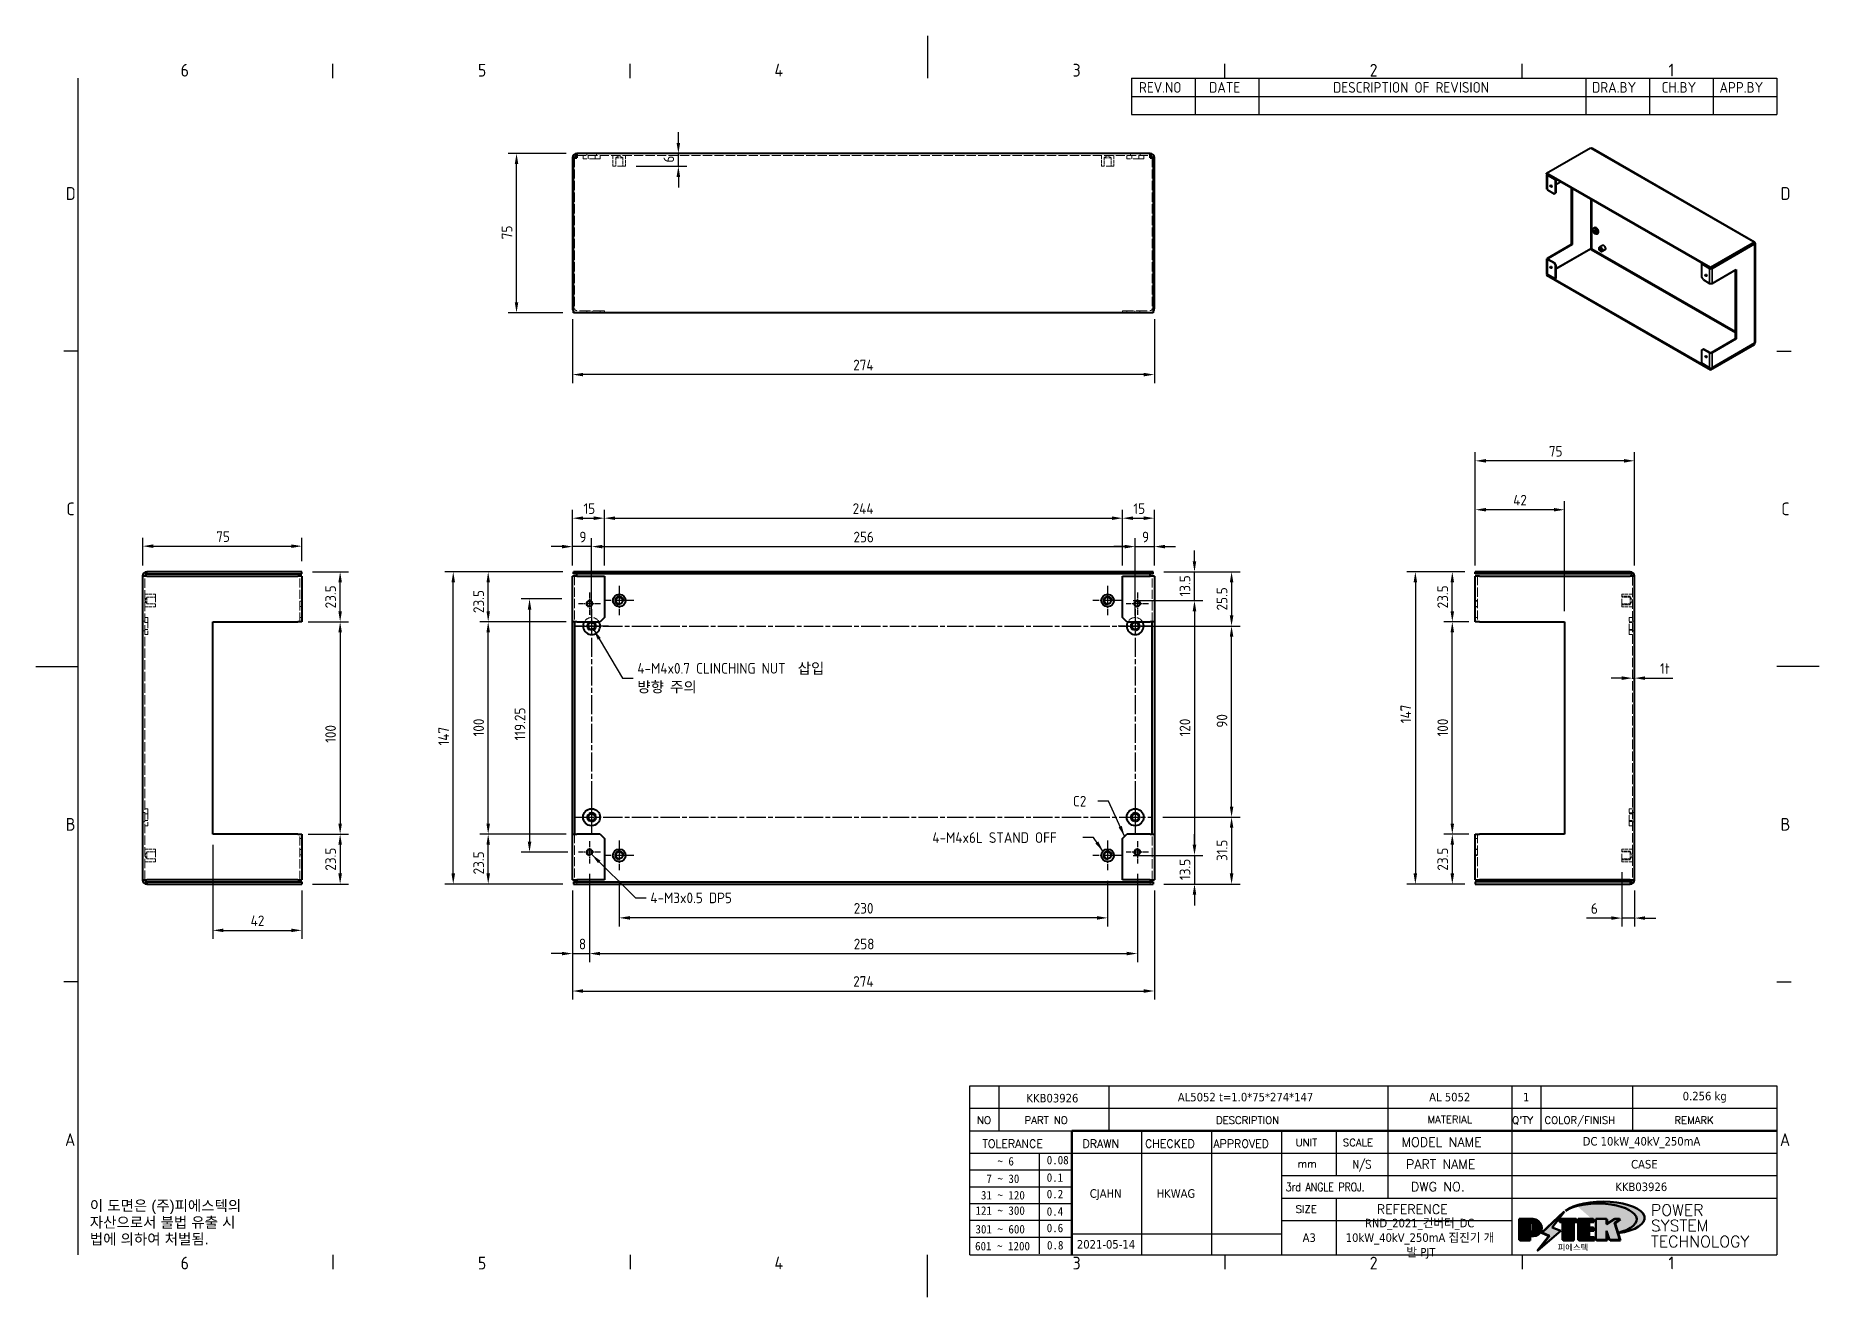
# Model space of a CAD drawing. Header units: millimetres. Extents: x 0 to 840, y 0 to 594.
import ezdxf
from ezdxf.enums import TextEntityAlignment as Align

# ---------------------------------------------------------------- set-up
doc = ezdxf.new("R2010")
doc.units = ezdxf.units.MM
doc.header["$LTSCALE"] = 2
doc.linetypes.add('CHAIN', pattern=[0.3543, 0.2362, -0.0295, 0.0591, -0.0295])
doc.linetypes.add('DASHED', pattern=[0.2067, 0.1654, -0.0413])
doc.layers.get('0').update_dxf_attribs({"color": 3, "lineweight": 25})
for name, color, linetype, lineweight in [('가려진 것(ISO)', 2, 'DASHED', 18), ('가시적인 것(ISO)', 3, 'Continuous', 40), ('가시적인 좁은 것(ISO)', 3, 'Continuous', 35), ('경계(ISO)', 7, 'Continuous', 25), ('기호(ISO)', 5, 'Continuous', 25), ('제목(ISO)', 5, 'Continuous', 50), ('중심 표식(ISO)', 1, 'Continuous', 25), ('중심선(ISO)', 1, 'Continuous', 25), ('치수(ISO)', 2, 'Continuous', 25), ('해치(ISO)', 7, 'Continuous', 18)]:
    doc.layers.add(name, color=color, linetype=linetype, lineweight=lineweight)
doc.styles.add('HAN_291', font='')
doc.styles.add('HAN_370', font='', dxfattribs={"width": 2})
doc.styles.add('ISO ProportionalPSTEK', font='isocp.shx')
doc.styles.add('RC_284', font='ROMANC.shx')
doc.styles.add('RC_287', font='ROMANC.shx')
doc.styles.add('RC_292', font='ROMANC.shx')
doc.styles.add('ROMANT_294', font='romant.shx')
doc.styles.add('문자 텍스트_PSTEK_POSCO', font='isocp.shx')
doc.styles.add('치수 텍스트_PSTEK_POSCO', font='isocp.shx')
doc.styles.add('텍스트 스타일198', font='tahoma.ttf')
doc.styles.add('텍스트 스타일333', font='ROMANC.shx', dxfattribs={"width": 0.8})
doc.styles.get('HAN_291').set_extended_font_data('GulimChe')
doc.styles.get('HAN_370').set_extended_font_data('GulimChe')
doc.dimstyles.new('치수_PSTEK_POSCO', dxfattribs={"dimscale": 2, "dimtxt": 2.5, "dimasz": 2.5, "dimexe": 2, "dimexo": 2.5, "dimgap": 1, "dimtad": 1, "dimrnd": 1e-08, "dimdsep": 46, "dimtxsty": '치수 텍스트_PSTEK_POSCO', "dimcen": 0.09, "dimdle": 10, "dimclrd": 7, "dimclre": 7, "dimclrt": 2, "dimadec": 1, "dimazin": 2, "dimtfac": 1, "dimtmove": 0, "dimatfit": 3, "dimfxl": 0, "dimtolj": 1, "dimlwd": -1, "dimlwe": -1, "dimarcsym": 0})
doc.dimstyles.new('치수_PSTEK_POSCO$7', dxfattribs={"dimscale": 2, "dimtxt": 2.5, "dimasz": 2.5, "dimexe": 2, "dimexo": 2.5, "dimgap": 1, "dimtad": 1, "dimrnd": 1e-08, "dimdsep": 46, "dimtxsty": '치수 텍스트_PSTEK_POSCO', "dimcen": 0.09, "dimdle": 10, "dimclrd": 7, "dimclre": 7, "dimclrt": 2, "dimadec": 1, "dimazin": 2, "dimtfac": 1, "dimtmove": 0, "dimatfit": 3, "dimfxl": 0, "dimtolj": 1, "dimlwd": -1, "dimlwe": -1, "dimarcsym": 0})

msp = doc.modelspace()

# ---------------------------------------------------------------- texts
at = {"layer": '기호(ISO)', "color": 2, "char_height": 5, "attachment_point": 4}
for s, insert, width, line_spacing_factor, style in [('{4-M4x0.7 CLINCHING NUT  삽입\\P뱡향 주의}', (283.373, 291.495), 102.58302, 1.05, '치수 텍스트_PSTEK_POSCO'), ('{4-M3x0.5 DP5}', (289.472, 188.068), 46.02783, 0.4375, '치수 텍스트_PSTEK_POSCO'), ('{\\fArial|b0|i0;\\H5.0000;이 도면은 (주)피에스텍의\\P자산으로서 불법 유출 시 \\P법에 의하여 처벌됨.}', (25.51, 35.029), 78.61221, 0.944221, '문자 텍스트_PSTEK_POSCO')]:
    msp.add_mtext(s, dxfattribs=dict(at, insert=insert, width=width, line_spacing_factor=line_spacing_factor, style=style))
at = {"layer": '기호(ISO)', "color": 2, "insert": (488.502, 233.58), "char_height": 5, "attachment_point": 4, "style": '치수 텍스트_PSTEK_POSCO'}
msp.add_mtext('{C2}', dxfattribs=at)
at = {"layer": '기호(ISO)', "color": 2, "insert": (422.288, 216.436), "char_height": 5, "width": 68.91538, "attachment_point": 4, "style": '치수 텍스트_PSTEK_POSCO'}
msp.add_mtext('{\\fISOCP|b0|i0;\\H5.0000;4-M4x6L STAND OFF}', dxfattribs=at)

# ---------------------------------------------------------------- blocks, each defined once
blk = doc.blocks.new('경계 Default Border')
at = {"layer": '경계(ISO)'}
for p, q in [((70, 287), (70, 290.4)), ((140, 287), (140, 290.4)), ((280, 287), (280, 290.4)), ((350, 287), (350, 290.4)), ((10, 222.75), (6.6, 222.75)), ((410, 222.75), (413.4, 222.75)), ((10, 74.25), (6.6, 74.25)), ((410, 74.25), (413.4, 74.25)), ((70, 10), (70, 6.6)), ((140, 10), (140, 6.6)), ((280, 10), (280, 6.6)), ((350, 10), (350, 6.6))]:
    blk.add_line(p, q, dxfattribs=at)
at = {"layer": '경계(ISO)', "flags": 128}
for points in [[(210, 297), (210, 287)], [(10, 10), (10, 287)], [(0, 148.5), (10, 148.5)], [(420, 148.5), (410, 148.5)], [(210, 0), (210, 10)]]:
    blk.add_lwpolyline(points, dxfattribs=at)
at = {"layer": '경계(ISO)', "color": 2, "char_height": 3, "attachment_point": 7, "style": '문자 텍스트_PSTEK_POSCO'}
for s, insert in [('6', (34.14, 287.37)), ('5', (104.14, 287.37)), ('4', (173.97, 287.4)), ('3', (244.17, 287.37)), ('2', (314.13, 287.37)), ('1', (384.49, 287.4)), ('D', (7.08, 258.35)), ('D', (410.88, 258.35)), ('C', (7.24, 184.1)), ('C', (411.04, 184.1)), ('B', (7.08, 109.85)), ('B', (410.88, 109.85)), ('A', (6.91, 35.62)), ('A', (410.71, 35.62)), ('6', (34.14, 6.57)), ('5', (104.14, 6.57)), ('4', (173.97, 6.6)), ('3', (244.17, 6.57)), ('2', (314.13, 6.57)), ('1', (384.49, 6.6))]:
    blk.add_mtext(s, dxfattribs=dict(at, insert=insert))
blk = doc.blocks.new('제목 블록 PSTEK')
for color, points in [(252, [(317.22, 17.06), (322.03, 21.63), (322.28, 21.94), (317.05, 16.98), (318.75, 16.19), (316, 12.72), (316.34, 13), (318.92, 16.27)]), (5, [(321.62, 17.42), (319.53, 18.25), (322.45, 22.02), (317.22, 17.06), (318.92, 16.27), (316.17, 12.8)]), (1, [(324.48, 19.61), (325.24, 19.61), (325.24, 20.26), (321.23, 20.26), (321.23, 19.61), (321.98, 19.61), (321.98, 15.34), (324.48, 15.34)]), (252, [(321.98, 19.61), (321.4, 19.61), (321.4, 19.46), (321.98, 19.46)]), (252, [(324.66, 19.46), (325.42, 19.46), (325.42, 20.11), (325.24, 20.11), (325.24, 19.61), (324.48, 19.61), (324.48, 15.34), (322.16, 15.34), (322.16, 15.19), (324.66, 15.19)]), (1, [(329.23, 20.26), (325.66, 20.26), (325.66, 15.34), (329.36, 15.34), (329.36, 15.99), (328.11, 15.99), (328.11, 17.56), (329.23, 17.56), (329.23, 18.26), (328.11, 18.26), (328.11, 19.61), (329.23, 19.61)]), (252, [(328.29, 19.46), (329.41, 19.46), (329.41, 20.11), (329.23, 20.11), (329.23, 19.61), (328.11, 19.61), (328.11, 18.26), (328.29, 18.26)]), (252, [(328.29, 17.42), (329.41, 17.42), (329.41, 18.11), (329.23, 18.11), (329.23, 17.56), (328.11, 17.56), (328.11, 15.99), (328.29, 15.99)]), (1, [(332.33, 20.26), (329.86, 20.26), (329.86, 15.34), (332.33, 15.34), (332.33, 17.43), (333.07, 15.34), (335.49, 15.34), (334.25, 19.31), (335.44, 20.26), (334.31, 20.26), (332.33, 19)]), (252, [(332.51, 16.93), (332.33, 17.43), (332.33, 15.34), (330.04, 15.34), (330.04, 15.19), (332.51, 15.19)]), (252, [(332.51, 20.11), (332.33, 20.11), (332.33, 19), (332.51, 19.11)]), (252, [(335.62, 20.11), (335.25, 20.11), (334.25, 19.31), (335.49, 15.34), (333.2, 15.34), (333.25, 15.19), (335.66, 15.19), (334.43, 19.16)]), (252, [(329.54, 15.85), (329.36, 15.85), (329.36, 15.34), (325.83, 15.34), (325.83, 15.19), (329.54, 15.19)])]:
    blk.add_hatch(color=color).paths.add_polyline_path(points)
h = blk.add_hatch(color=1)
edge = h.paths.add_edge_path(flags=0)
edge.add_line((314.22, 19.61), (314.22, 17))
edge.add_line((314.22, 17), (314.35, 17))
edge.add_arc((314.35, 17.65), 0.651, 270, 360)
edge.add_line((315, 17.65), (315, 18.96))
edge.add_arc((314.35, 18.96), 0.651, 0, 90)
edge.add_line((314.35, 19.61), (314.22, 19.61))
edge = h.paths.add_edge_path()
edge.add_arc((314.98, 18.29), 1.97, 270, 450)
edge.add_line((314.98, 20.26), (311.77, 20.26))
edge.add_line((311.77, 20.26), (311.77, 15.34))
edge.add_line((311.77, 15.34), (314.22, 15.34))
edge.add_line((314.22, 15.34), (314.22, 16.32))
edge.add_line((314.22, 16.32), (314.98, 16.32))
h = blk.add_hatch(color=252)
edge = h.paths.add_edge_path()
edge.add_arc((314.98, 18.29), 1.97, 270, 406.8279)
edge.add_arc((315.16, 18.14), 1.97, -90, 53.561, ccw=False)
edge.add_line((315.16, 16.17), (314.4, 16.17))
edge.add_line((314.4, 16.17), (314.4, 15.19))
edge.add_line((314.4, 15.19), (311.94, 15.19))
edge.add_line((311.94, 15.19), (311.94, 15.34))
edge.add_line((311.94, 15.34), (314.22, 15.34))
edge.add_line((314.22, 15.34), (314.22, 16.32))
edge.add_line((314.22, 16.32), (314.98, 16.32))
h = blk.add_hatch(color=252)
edge = h.paths.add_edge_path()
edge.add_line((314.4, 19.46), (314.53, 19.46))
edge.add_arc((314.53, 18.81), 0.651, 60.4189, 90, ccw=False)
edge.add_arc((314.35, 18.96), 0.651, 39.9699, 90)
edge.add_line((314.35, 19.61), (314.22, 19.61))
edge.add_line((314.22, 19.61), (314.22, 17))
edge.add_line((314.22, 17), (314.35, 17))
edge.add_arc((314.35, 17.65), 0.651, 270, 274.6931)
edge.add_line((314.4, 17), (314.4, 19.46))
at = {"layer": '해치(ISO)'}
h = blk.add_hatch(color=140, dxfattribs=at)
edge = h.paths.add_edge_path()
edge.add_ellipse((330.37, 20.16), major_axis=(9.1, 0), ratio=0.40699, start_angle=301.3098, end_angle=507.7437)
edge.add_ellipse((331.53, 20.46), major_axis=(-9.82, 0), ratio=0.39426, start_angle=111.5121, end_angle=334.4703, ccw=False)
edge.add_line((335.14, 16.86), (335.1, 16.99))
at = {"color": 180}
for p, q in [((182.48, 11.79), (182.48, 51.57)), ((182.48, 51.57), (372.48, 51.57)), ((189.27, 51.57), (189.27, 41.01)), ((215.22, 41.01), (215.22, 51.57)), ((280.88, 51.57), (280.88, 41.01)), ((310.09, 51.57), (310.09, 41.01)), ((316.9, 51.57), (316.9, 41.01)), ((338.46, 51.57), (338.46, 41.01)), ((372.48, 51.57), (372.48, 11.79)), ((182.48, 46.29), (372.48, 46.29)), ((182.48, 41.01), (206.45, 41.01)), ((222.94, 11.79), (222.94, 41.01)), ((239.43, 11.79), (239.43, 41.01)), ((255.92, 11.79), (255.92, 41.01)), ((268.69, 41.01), (268.69, 30.45)), ((280.88, 41.01), (280.88, 25.17)), ((310.09, 41.01), (310.09, 11.79)), ((182.48, 35.73), (206.45, 35.73)), ((198.86, 12.03), (198.86, 35.73)), ((206.45, 35.73), (372.48, 35.73)), ((182.48, 31.78), (206.45, 31.78)), ((255.92, 30.45), (372.48, 30.45)), ((182.48, 27.83), (206.45, 27.83)), ((182.48, 23.88), (206.45, 23.88)), ((255.92, 25.17), (372.48, 25.17)), ((268.69, 25.17), (268.69, 11.79)), ((182.48, 19.93), (206.45, 19.93)), ((255.92, 19.89), (310.09, 19.89)), ((182.48, 15.98), (206.45, 15.98)), ((206.45, 16.74), (255.92, 16.74)), ((182.48, 11.79), (372.48, 11.79))]:
    blk.add_line(p, q, dxfattribs=at)
at = {"color": 7, "lineweight": 50}
for p, q in [((206.45, 11.79), (206.45, 41.01)), ((206.45, 41.01), (372.48, 41.01))]:
    blk.add_line(p, q, dxfattribs=at)
at = {"color": 7}
for p, q in [((322.28, 21.94), (317.05, 16.98)), ((322.45, 22.02), (317.22, 17.06)), ((317.22, 17.06), (322.03, 21.63)), ((319.53, 18.25), (322.45, 22.02)), ((322.03, 21.63), (322.28, 21.94)), ((314.98, 20.26), (311.77, 20.26)), ((311.77, 20.26), (311.77, 15.34)), ((314.98, 20.26), (311.77, 20.26)), ((311.77, 20.26), (311.77, 15.34)), ((314.22, 17), (314.22, 19.61)), ((314.22, 19.61), (314.35, 19.61)), ((314.35, 19.61), (314.22, 19.61)), ((314.22, 19.61), (314.22, 17)), ((314.22, 17), (314.22, 19.61)), ((314.22, 19.61), (314.35, 19.61)), ((314.35, 17), (314.22, 17)), ((314.22, 17), (314.35, 17)), ((314.35, 17), (314.22, 17)), ((314.4, 19.46), (314.53, 19.46)), ((314.4, 17), (314.4, 19.46)), ((315, 18.96), (315, 17.65)), ((315, 18.96), (315, 17.65)), ((316.17, 12.8), (321.62, 17.42)), ((317.05, 16.98), (318.75, 16.19)), ((318.92, 16.27), (317.22, 17.06)), ((317.22, 17.06), (318.92, 16.27)), ((321.62, 17.42), (319.53, 18.25)), ((325.24, 20.26), (321.23, 20.26)), ((321.23, 20.26), (321.23, 19.61)), ((325.24, 20.26), (321.23, 20.26)), ((321.23, 20.26), (321.23, 19.61)), ((321.23, 19.61), (321.98, 19.61)), ((321.23, 19.61), (321.98, 19.61)), ((321.4, 19.61), (321.4, 19.46)), ((321.98, 19.61), (321.4, 19.61)), ((321.4, 19.46), (321.98, 19.46)), ((321.98, 19.61), (321.98, 15.34)), ((321.98, 19.46), (321.98, 19.61)), ((321.98, 19.61), (321.98, 15.34)), ((324.48, 19.61), (325.24, 19.61)), ((324.48, 15.34), (324.48, 19.61)), ((325.24, 19.61), (324.48, 19.61)), ((324.48, 19.61), (324.48, 15.34)), ((324.48, 19.61), (325.24, 19.61)), ((324.48, 15.34), (324.48, 19.61)), ((324.66, 19.46), (325.42, 19.46)), ((324.66, 15.19), (324.66, 19.46)), ((325.24, 19.61), (325.24, 20.26)), ((325.24, 19.61), (325.24, 20.26)), ((325.42, 20.11), (325.24, 20.11)), ((325.24, 20.11), (325.24, 19.61)), ((325.42, 19.46), (325.42, 20.11)), ((329.23, 20.26), (325.66, 20.26)), ((325.66, 20.26), (325.66, 15.34)), ((325.66, 20.26), (325.66, 15.34)), ((329.23, 20.26), (325.66, 20.26)), ((328.11, 18.26), (328.11, 19.61)), ((328.11, 19.61), (329.23, 19.61)), ((329.23, 19.61), (328.11, 19.61)), ((328.11, 19.61), (328.11, 18.26)), ((328.11, 18.26), (328.11, 19.61)), ((328.11, 19.61), (329.23, 19.61)), ((329.23, 18.26), (328.11, 18.26)), ((328.11, 18.26), (328.29, 18.26)), ((329.23, 18.26), (328.11, 18.26)), ((328.11, 17.56), (329.23, 17.56)), ((328.11, 15.99), (328.11, 17.56)), ((329.23, 17.56), (328.11, 17.56)), ((328.11, 17.56), (328.11, 15.99)), ((328.11, 17.56), (329.23, 17.56)), ((328.11, 15.99), (328.11, 17.56)), ((328.29, 18.26), (328.29, 19.46)), ((328.29, 19.46), (329.41, 19.46)), ((328.29, 15.99), (328.29, 17.42)), ((328.29, 17.42), (329.41, 17.42)), ((329.23, 19.61), (329.23, 20.26)), ((329.23, 19.61), (329.23, 20.26)), ((329.41, 20.11), (329.23, 20.11)), ((329.23, 20.11), (329.23, 19.61)), ((329.23, 17.56), (329.23, 18.26)), ((329.23, 17.56), (329.23, 18.26)), ((329.41, 18.11), (329.23, 18.11)), ((329.23, 18.11), (329.23, 17.56)), ((329.41, 19.46), (329.41, 20.11)), ((329.41, 17.42), (329.41, 18.11)), ((332.33, 20.26), (329.86, 20.26)), ((329.86, 20.26), (329.86, 15.34)), ((329.86, 20.26), (329.86, 15.34)), ((332.33, 20.26), (329.86, 20.26)), ((334.31, 20.26), (332.33, 19)), ((332.33, 19), (332.33, 20.26)), ((334.31, 20.26), (332.33, 19)), ((332.33, 19), (332.33, 20.26)), ((332.51, 20.11), (332.33, 20.11)), ((332.33, 20.11), (332.33, 19)), ((332.33, 19), (332.51, 19.11)), ((332.33, 17.43), (333.07, 15.34)), ((332.33, 15.34), (332.33, 17.43)), ((332.51, 16.93), (332.33, 17.43)), ((332.33, 17.43), (332.33, 15.34)), ((332.33, 17.43), (333.07, 15.34)), ((332.33, 15.34), (332.33, 17.43)), ((332.51, 19.11), (332.51, 20.11)), ((332.51, 15.19), (332.51, 16.93)), ((334.25, 19.31), (335.44, 20.26)), ((334.25, 19.31), (335.44, 20.26)), ((335.25, 20.11), (334.25, 19.31)), ((335.49, 15.34), (334.25, 19.31)), ((334.25, 19.31), (335.49, 15.34)), ((335.49, 15.34), (334.25, 19.31)), ((335.44, 20.26), (334.31, 20.26)), ((335.44, 20.26), (334.31, 20.26)), ((334.43, 19.16), (335.62, 20.11)), ((335.66, 15.19), (334.43, 19.16)), ((335.62, 20.11), (335.25, 20.11)), ((345.04, 17.5), (344.99, 17.69)), ((311.77, 15.34), (314.22, 15.34)), ((311.77, 15.34), (314.22, 15.34)), ((314.22, 15.34), (311.94, 15.34)), ((311.94, 15.34), (311.94, 15.19)), ((311.94, 15.19), (314.4, 15.19)), ((314.22, 16.32), (314.98, 16.32)), ((314.22, 15.34), (314.22, 16.32)), ((314.98, 16.32), (314.22, 16.32)), ((314.22, 16.32), (314.22, 15.34)), ((314.22, 16.32), (314.98, 16.32)), ((314.22, 15.34), (314.22, 16.32)), ((314.4, 16.17), (315.16, 16.17)), ((314.4, 15.19), (314.4, 16.17)), ((318.75, 16.19), (316, 12.72)), ((316, 12.72), (316.34, 13)), ((318.92, 16.27), (316.17, 12.8)), ((316.34, 13), (318.92, 16.27)), ((321.98, 15.34), (324.48, 15.34)), ((321.98, 15.34), (324.48, 15.34)), ((324.48, 15.34), (322.16, 15.34)), ((322.16, 15.34), (322.16, 15.19)), ((322.16, 15.19), (324.66, 15.19)), ((325.66, 15.34), (329.36, 15.34)), ((325.66, 15.34), (329.36, 15.34)), ((329.36, 15.34), (325.83, 15.34)), ((325.83, 15.34), (325.83, 15.19)), ((325.83, 15.19), (329.54, 15.19)), ((329.36, 15.99), (328.11, 15.99)), ((328.11, 15.99), (328.29, 15.99)), ((329.36, 15.99), (328.11, 15.99)), ((329.36, 15.34), (329.36, 15.99)), ((329.36, 15.34), (329.36, 15.99)), ((329.54, 15.85), (329.36, 15.85)), ((329.36, 15.85), (329.36, 15.34)), ((329.54, 15.19), (329.54, 15.85)), ((329.86, 15.34), (332.33, 15.34)), ((329.86, 15.34), (332.33, 15.34)), ((332.33, 15.34), (330.04, 15.34)), ((330.04, 15.34), (330.04, 15.19)), ((330.04, 15.19), (332.51, 15.19)), ((333.07, 15.34), (335.49, 15.34)), ((333.07, 15.34), (335.49, 15.34)), ((335.49, 15.34), (333.2, 15.34)), ((333.2, 15.34), (333.25, 15.19)), ((333.25, 15.19), (335.66, 15.19))]:
    blk.add_line(p, q, dxfattribs=at)
at = {"color": 5}
for p, q in [((322.45, 22.02), (317.22, 17.06)), ((319.53, 18.25), (322.45, 22.02)), ((316.17, 12.8), (321.62, 17.42)), ((317.22, 17.06), (318.92, 16.27)), ((321.62, 17.42), (319.53, 18.25)), ((318.92, 16.27), (316.17, 12.8))]:
    blk.add_line(p, q, dxfattribs=at)
at = {"color": 1}
for p, q in [((314.98, 20.26), (311.77, 20.26)), ((311.77, 20.26), (311.77, 15.34)), ((314.22, 17), (314.22, 19.61)), ((314.22, 19.61), (314.35, 19.61)), ((314.35, 17), (314.22, 17)), ((315, 18.96), (315, 17.65)), ((325.24, 20.26), (321.23, 20.26)), ((321.23, 20.26), (321.23, 19.61)), ((321.23, 19.61), (321.98, 19.61)), ((321.98, 19.61), (321.98, 15.34)), ((324.48, 19.61), (325.24, 19.61)), ((324.48, 15.34), (324.48, 19.61)), ((325.24, 19.61), (325.24, 20.26)), ((329.23, 20.26), (325.66, 20.26)), ((325.66, 20.26), (325.66, 15.34)), ((328.11, 18.26), (328.11, 19.61)), ((328.11, 19.61), (329.23, 19.61)), ((329.23, 18.26), (328.11, 18.26)), ((328.11, 17.56), (329.23, 17.56)), ((328.11, 15.99), (328.11, 17.56)), ((329.23, 19.61), (329.23, 20.26)), ((329.23, 17.56), (329.23, 18.26)), ((332.33, 20.26), (329.86, 20.26)), ((329.86, 20.26), (329.86, 15.34)), ((334.31, 20.26), (332.33, 19)), ((332.33, 19), (332.33, 20.26)), ((332.33, 17.43), (333.07, 15.34)), ((332.33, 15.34), (332.33, 17.43)), ((334.25, 19.31), (335.44, 20.26)), ((335.49, 15.34), (334.25, 19.31)), ((335.44, 20.26), (334.31, 20.26)), ((311.77, 15.34), (314.22, 15.34)), ((314.22, 16.32), (314.98, 16.32)), ((314.22, 15.34), (314.22, 16.32)), ((321.98, 15.34), (324.48, 15.34)), ((325.66, 15.34), (329.36, 15.34)), ((329.36, 15.99), (328.11, 15.99)), ((329.36, 15.34), (329.36, 15.99)), ((329.86, 15.34), (332.33, 15.34)), ((333.07, 15.34), (335.49, 15.34))]:
    blk.add_line(p, q, dxfattribs=at)
at = {"color": 7}
for centre, radius, start, end in [((314.35, 18.96), 0.651, 0, 90), ((314.35, 18.96), 0.651, 39.9699, 90), ((314.35, 18.96), 0.651, 0, 90), ((314.35, 17.65), 0.651, 270, 0), ((314.35, 17.65), 0.651, 270, 0), ((314.35, 17.65), 0.651, 270, 274.6931), ((314.53, 18.81), 0.651, 60.4189, 90), ((314.98, 18.29), 1.97, 270, 90), ((314.98, 18.29), 1.97, 270, 90), ((314.98, 18.29), 1.97, 270, 46.8279), ((315.16, 18.14), 1.97, 270, 53.561)]:
    blk.add_arc(centre, radius, start, end, dxfattribs=at)
at = {"color": 1}
for centre, radius, start, end in [((314.35, 18.96), 0.651, 0, 90), ((314.35, 17.65), 0.651, 270, 0), ((314.98, 18.29), 1.97, 270, 90)]:
    blk.add_arc(centre, radius, start, end, dxfattribs=at)
at = {"layer": '제목(ISO)', "lineweight": 18}
blk.add_line((182.48, 35.73), (182.48, 11.79), dxfattribs=at)
at = {"layer": '제목(ISO)'}
for p, q in [((322.28, 21.94), (317.05, 16.98)), ((322.45, 22.02), (317.22, 17.06)), ((317.22, 17.06), (322.03, 21.63)), ((319.53, 18.25), (322.45, 22.02)), ((322.03, 21.63), (322.28, 21.94)), ((314.98, 20.26), (311.77, 20.26)), ((311.77, 20.26), (311.77, 15.34)), ((314.22, 17), (314.22, 19.61)), ((314.22, 19.61), (314.35, 19.61)), ((314.35, 19.61), (314.22, 19.61)), ((314.22, 19.61), (314.22, 17)), ((314.35, 17), (314.22, 17)), ((314.22, 17), (314.35, 17)), ((314.4, 19.46), (314.53, 19.46)), ((314.4, 17), (314.4, 19.46)), ((315, 18.96), (315, 17.65)), ((316.17, 12.8), (321.62, 17.42)), ((317.05, 16.98), (318.75, 16.19)), ((317.22, 17.06), (318.92, 16.27)), ((318.92, 16.27), (317.22, 17.06)), ((321.62, 17.42), (319.53, 18.25)), ((325.24, 20.26), (321.23, 20.26)), ((321.23, 20.26), (321.23, 19.61)), ((321.23, 19.61), (321.98, 19.61)), ((321.98, 19.61), (321.4, 19.61)), ((321.4, 19.61), (321.4, 19.46)), ((321.4, 19.46), (321.98, 19.46)), ((321.98, 19.61), (321.98, 15.34)), ((321.98, 19.46), (321.98, 19.61)), ((324.48, 19.61), (325.24, 19.61)), ((324.48, 15.34), (324.48, 19.61)), ((325.24, 19.61), (324.48, 19.61)), ((324.48, 19.61), (324.48, 15.34)), ((324.66, 19.46), (325.42, 19.46)), ((324.66, 15.19), (324.66, 19.46)), ((325.24, 19.61), (325.24, 20.26)), ((325.42, 20.11), (325.24, 20.11)), ((325.24, 20.11), (325.24, 19.61)), ((325.42, 19.46), (325.42, 20.11)), ((329.23, 20.26), (325.66, 20.26)), ((325.66, 20.26), (325.66, 15.34)), ((328.11, 18.26), (328.11, 19.61)), ((328.11, 19.61), (329.23, 19.61)), ((329.23, 19.61), (328.11, 19.61)), ((328.11, 19.61), (328.11, 18.26)), ((329.23, 18.26), (328.11, 18.26)), ((328.11, 18.26), (328.29, 18.26)), ((328.11, 15.99), (328.11, 17.56)), ((328.11, 17.56), (329.23, 17.56)), ((329.23, 17.56), (328.11, 17.56)), ((328.11, 17.56), (328.11, 15.99)), ((328.29, 19.46), (329.41, 19.46)), ((328.29, 18.26), (328.29, 19.46)), ((328.29, 17.42), (329.41, 17.42)), ((328.29, 15.99), (328.29, 17.42)), ((329.23, 19.61), (329.23, 20.26)), ((329.41, 20.11), (329.23, 20.11)), ((329.23, 20.11), (329.23, 19.61)), ((329.23, 17.56), (329.23, 18.26)), ((329.41, 18.11), (329.23, 18.11)), ((329.23, 18.11), (329.23, 17.56)), ((329.41, 19.46), (329.41, 20.11)), ((329.41, 17.42), (329.41, 18.11)), ((332.33, 20.26), (329.86, 20.26)), ((329.86, 20.26), (329.86, 15.34)), ((334.31, 20.26), (332.33, 19)), ((332.33, 19), (332.33, 20.26)), ((332.51, 20.11), (332.33, 20.11)), ((332.33, 20.11), (332.33, 19)), ((332.33, 19), (332.51, 19.11)), ((332.33, 15.34), (332.33, 17.43)), ((332.33, 17.43), (333.07, 15.34)), ((332.51, 16.93), (332.33, 17.43)), ((332.33, 17.43), (332.33, 15.34)), ((332.51, 19.11), (332.51, 20.11)), ((332.51, 15.19), (332.51, 16.93)), ((334.25, 19.31), (335.44, 20.26)), ((335.25, 20.11), (334.25, 19.31)), ((335.49, 15.34), (334.25, 19.31)), ((334.25, 19.31), (335.49, 15.34)), ((335.44, 20.26), (334.31, 20.26)), ((334.43, 19.16), (335.62, 20.11)), ((335.66, 15.19), (334.43, 19.16)), ((335.62, 20.11), (335.25, 20.11)), ((311.77, 15.34), (314.22, 15.34)), ((314.22, 15.34), (311.94, 15.34)), ((311.94, 15.34), (311.94, 15.19)), ((311.94, 15.19), (314.4, 15.19)), ((314.22, 15.34), (314.22, 16.32)), ((314.22, 16.32), (314.98, 16.32)), ((314.98, 16.32), (314.22, 16.32)), ((314.22, 16.32), (314.22, 15.34)), ((314.4, 15.19), (314.4, 16.17)), ((314.4, 16.17), (315.16, 16.17)), ((318.75, 16.19), (316, 12.72)), ((316, 12.72), (316.34, 13)), ((318.92, 16.27), (316.17, 12.8)), ((316.34, 13), (318.92, 16.27)), ((321.98, 15.34), (324.48, 15.34)), ((324.48, 15.34), (322.16, 15.34)), ((322.16, 15.34), (322.16, 15.19)), ((322.16, 15.19), (324.66, 15.19)), ((325.66, 15.34), (329.36, 15.34)), ((329.36, 15.34), (325.83, 15.34)), ((325.83, 15.34), (325.83, 15.19)), ((325.83, 15.19), (329.54, 15.19)), ((329.36, 15.99), (328.11, 15.99)), ((328.11, 15.99), (328.29, 15.99)), ((329.36, 15.34), (329.36, 15.99)), ((329.54, 15.85), (329.36, 15.85)), ((329.36, 15.85), (329.36, 15.34)), ((329.54, 15.19), (329.54, 15.85)), ((329.86, 15.34), (332.33, 15.34)), ((332.33, 15.34), (330.04, 15.34)), ((330.04, 15.34), (330.04, 15.19)), ((330.04, 15.19), (332.51, 15.19)), ((333.07, 15.34), (335.49, 15.34)), ((335.49, 15.34), (333.2, 15.34)), ((333.2, 15.34), (333.25, 15.19)), ((333.25, 15.19), (335.66, 15.19))]:
    blk.add_line(p, q, dxfattribs=at)
at = {"layer": '제목(ISO)', "color": 4}
blk.add_line((335.14, 16.86), (335.1, 16.99), dxfattribs=at)
at = {"layer": '제목(ISO)'}
for centre, radius, start, end in [((314.35, 18.96), 0.651, 0, 90), ((314.35, 18.96), 0.651, 39.9699, 90), ((314.35, 17.65), 0.651, 270, 0), ((314.35, 17.65), 0.651, 270, 274.6931), ((314.53, 18.81), 0.651, 60.4189, 90), ((314.98, 18.29), 1.97, 46.8279, 90), ((314.98, 18.29), 1.97, 270, 46.8279), ((314.98, 18.29), 1.97, 270, 46.8279), ((315.16, 18.14), 1.97, 270, 53.561)]:
    blk.add_arc(centre, radius, start, end, dxfattribs=at)
at = {"layer": '제목(ISO)', "color": 4}
for centre, major_axis, ratio, start_param, end_param in [((331.53, 20.46), (9.82, 0), 0.39426, 5.087845, 8.9792), ((330.37, 20.16), (9.1, 0), 0.40699, 5.258849, 8.861799)]:
    blk.add_ellipse(centre, major_axis=major_axis, ratio=ratio, start_param=start_param, end_param=end_param, dxfattribs=at)
at = {"color": 2}
for s, height, style, p in [('NO', 1.742, 'RC_284', (184.14, 42.62)), ('PART NO', 1.742, 'RC_284', (195.34, 42.62)), ('DESCRIPTION', 1.7424, 'RC_284', (240.4, 42.62)), ("Q'TY", 1.742, 'RC_284', (310.14, 42.62)), ('COLOR/FINISH', 1.7424, 'RC_284', (317.77, 42.62)), ('REMARK', 1.742, 'RC_284', (348.35, 42.62)), (' TOLERANCE', 1.9, 'RC_287', (184.09, 37.01)), ('DRAWN', 1.9, 'RC_287', (208.98, 37.01)), ('CHECKED', 1.9, 'RC_287', (223.69, 37.01)), ('APPROVED', 1.9, 'RC_287', (239.78, 37.01)), ('UNIT', 1.742, 'RC_284', (259.17, 37.34)), ('SCALE', 1.742, 'RC_284', (270.29, 37.34)), ('MODEL NAME', 2.178, 'RC_292', (284.1, 37.25)), ('    ~ 6', 2, 'HAN_291', (183.77, 32.82)), ('0.08', 2, 'HAN_291', (200.55, 33.1)), ('PART NAME', 2.178, 'RC_292', (285.14, 32.03)), ('  7 ~ 30', 2, 'HAN_291', (183.77, 28.71)), ('0.1', 2, 'HAN_291', (200.55, 28.99)), ('mm', 1.742, 'RC_284', (259.65, 32.35)), (' 31 ~ 120', 2, 'HAN_291', (183.77, 24.83)), ('0.2', 2, 'HAN_291', (200.55, 25.11)), (' DWG NO.', 2.178, 'RC_292', (284.81, 26.75)), ('121 ~ 300', 2, 'HAN_291', (183.77, 21.21)), ('0.4', 2, 'HAN_291', (200.55, 21)), ('SIZE', 1.742, 'RC_284', (259.17, 21.69)), ('REFERENCE', 2.178, 'RC_292', (278.27, 21.43)), ('301 ~ 600', 2, 'HAN_291', (183.77, 16.83)), ('0.6', 2, 'HAN_291', (200.55, 17.12)), ('601 ~ 1200', 2, 'HAN_291', (183.68, 12.85)), ('0.8', 2, 'HAN_291', (200.61, 13.06))]:
    blk.add_text(s, height=height, dxfattribs=dict(at, style=style)).set_placement(p)
at = {"color": 2, "style": 'RC_284'}
blk.add_text('MATERIAL', height=1.742, dxfattribs=at).set_placement((295.48, 43.65), align=Align.MIDDLE_CENTER)
at = {"color": 7, "style": '텍스트 스타일333', "width": 0.8}
blk.add_text('N/S', height=2, dxfattribs=at).set_placement((274.78, 33.09), align=Align.MIDDLE_CENTER)
at = {"color": 2, "style": '텍스트 스타일333', "width": 0.8}
blk.add_text('3rd ANGLE PROJ.', height=2, dxfattribs=at).set_placement((256.84, 26.76))
at = {"color": 7, "style": 'ROMANT_294'}
for s, p in [('POWER', (342.83, 20.97)), ('SYSTEM', (342.83, 17.33)), ('TECHNOLOGY', (342.83, 13.57))]:
    blk.add_text(s, height=2.7, dxfattribs=at).set_placement(p)
at = {"color": 7, "insert": (320.85, 14.21), "char_height": 1.4, "attachment_point": 1, "line_spacing_factor": 0.332, "style": 'HAN_370'}
blk.add_mtext('\\fHY견고딕|b0|i0;\\H1.4000;피에스텍', dxfattribs=at)
at = {"layer": '제목(ISO)', "color": 7, "style": '텍스트 스타일198'}
for tag, p in [('질량\\P3;_001', (350.3, 48.16)), ('부품_번호_001', (195.78, 47.68)), ('설명_001', (231.43, 47.92)), ('재질_001', (290.6, 47.93)), ("3._Q'TY_001", (312.71, 47.92)), ('1._MODEL_NAME_001', (326.77, 37.52)), ('제목_001', (338.15, 32.12)), ('설계자_001', (210.68, 25.23)), ('점검자_001', (226.43, 25.23)), ('부품_번호_001', (334.44, 26.81)), ('시트_크기_001', (260.81, 14.84)), ('프로젝트_002', (270.95, 14.85)), ('프로젝트_001', (275.49, 18.27)), ('작성_날짜_001', (207.65, 13.27)), ('프로젝트_003', (285.25, 11.42))]:
    blk.add_attdef(tag, p, '', height=2, dxfattribs=at)
for tag, p in [('4._COLOR', (327.68, 48.93)), ('엔지니어링_승인자', (247.67, 26.23)), ('점검_날짜', (231.18, 14.27)), ('엔지니어링_승인_날짜', (247.67, 14.27))]:
    blk.add_attdef(tag, text='', height=2, dxfattribs=at).set_placement(p, align=Align.MIDDLE_CENTER)
blk = doc.blocks.new('리비전 내역')
at = {"layer": '기호(ISO)'}
for p, q in [((258, 287), (410, 287)), ((258, 287), (258, 282.72)), ((273, 287), (273, 282.72)), ((288, 287), (288, 282.72)), ((365, 287), (365, 282.72)), ((380, 287), (380, 282.72)), ((395, 287), (395, 282.72)), ((410, 287), (410, 282.72)), ((258, 282.72), (410, 282.72)), ((258, 282.72), (258, 278.44)), ((273, 282.72), (273, 278.44)), ((288, 282.72), (288, 278.44)), ((365, 282.72), (365, 278.44)), ((380, 282.72), (380, 278.44)), ((395, 282.72), (395, 278.44)), ((410, 282.72), (410, 278.44)), ((258, 278.44), (410, 278.44))]:
    blk.add_line(p, q, dxfattribs=at)
at = {"layer": '기호(ISO)', "color": 2, "char_height": 2.5, "attachment_point": 7, "style": 'ISO ProportionalPSTEK'}
for s, insert in [('REV.NO', (259.79, 283.58)), ('DATE', (276.31, 283.58)), ('DESCRIPTION OF REVISION', (305.51, 283.58)), ('DRA.BY', (366.48, 283.58)), ('CH.BY', (382.86, 283.58)), ('APP.BY', (396.48, 283.58))]:
    blk.add_mtext(s, dxfattribs=dict(at, insert=insert))
blk = doc.blocks.new('*D23')
at = {"layer": 'Defpoints', "color": 0}
for p in [(677.98, 341.55), (649.75, 194.55), (677.98, 194.55)]:
    blk.add_point(p, dxfattribs=at)
at = {"layer": '치수(ISO)', "color": 7}
for p, q in [((672.98, 341.55), (645.75, 341.55)), ((649.75, 336.55), (649.75, 199.55)), ((672.98, 194.55), (645.75, 194.55))]:
    blk.add_line(p, q, dxfattribs=at)
for points in [[(648.91, 336.55), (650.58, 336.55), (649.75, 341.55)], [(648.91, 199.55), (650.58, 199.55), (649.75, 194.55)]]:
    blk.add_solid(points, dxfattribs=at)
at = {"layer": '치수(ISO)', "color": 2, "insert": (645.25, 270.3), "char_height": 5, "attachment_point": 4, "rotation": 90, "style": '치수 텍스트_PSTEK_POSCO'}
blk.add_mtext('\\A1;147', dxfattribs=at)
blk = doc.blocks.new('*D24')
at = {"layer": 'Defpoints', "color": 0}
for p in [(667.15, 318.05), (679.98, 318.05), (679.98, 218.05)]:
    blk.add_point(p, dxfattribs=at)
at = {"layer": '치수(ISO)', "color": 7}
for p, q in [((674.98, 318.05), (663.15, 318.05)), ((667.15, 223.05), (667.15, 313.05)), ((674.98, 218.05), (663.15, 218.05))]:
    blk.add_line(p, q, dxfattribs=at)
for points in [[(666.32, 313.05), (667.98, 313.05), (667.15, 318.05)], [(666.32, 223.05), (667.98, 223.05), (667.15, 218.05)]]:
    blk.add_solid(points, dxfattribs=at)
at = {"layer": '치수(ISO)', "color": 2, "insert": (662.65, 264.05), "char_height": 5, "attachment_point": 4, "rotation": 90, "style": '치수 텍스트_PSTEK_POSCO'}
blk.add_mtext('\\A1;100', dxfattribs=at)
blk = doc.blocks.new('*D25')
at = {"layer": 'Defpoints', "color": 0}
for p in [(667.15, 341.55), (677.98, 341.55), (679.98, 318.05)]:
    blk.add_point(p, dxfattribs=at)
at = {"layer": '치수(ISO)', "color": 7}
for p, q in [((672.98, 341.55), (663.15, 341.55)), ((667.15, 323.05), (667.15, 336.55)), ((674.98, 318.05), (663.15, 318.05))]:
    blk.add_line(p, q, dxfattribs=at)
for points in [[(666.32, 336.55), (667.98, 336.55), (667.15, 341.55)], [(666.32, 323.05), (667.98, 323.05), (667.15, 318.05)]]:
    blk.add_solid(points, dxfattribs=at)
at = {"layer": '치수(ISO)', "color": 2, "insert": (662.65, 324.38), "char_height": 5, "attachment_point": 4, "rotation": 90, "style": '치수 텍스트_PSTEK_POSCO'}
blk.add_mtext('\\A1;23.5', dxfattribs=at)
blk = doc.blocks.new('*D26')
at = {"layer": 'Defpoints', "color": 0}
for p in [(274.83, 201.1), (504.83, 201.1), (274.83, 178.65)]:
    blk.add_point(p, dxfattribs=at)
at = {"layer": '치수(ISO)', "color": 7}
for p, q in [((274.83, 196.1), (274.83, 174.65)), ((504.83, 196.1), (504.83, 174.65)), ((499.83, 178.65), (279.83, 178.65))]:
    blk.add_line(p, q, dxfattribs=at)
for points in [[(279.83, 179.48), (279.83, 177.81), (274.83, 178.65)], [(499.83, 179.48), (499.83, 177.81), (504.83, 178.65)]]:
    blk.add_solid(points, dxfattribs=at)
at = {"layer": '치수(ISO)', "color": 2, "insert": (385.26, 183.15), "char_height": 5, "attachment_point": 4, "style": '치수 텍스트_PSTEK_POSCO'}
blk.add_mtext('\\A1;230', dxfattribs=at)
blk = doc.blocks.new('*D27')
at = {"layer": 'Defpoints', "color": 0}
for p in [(226.46, 538.53), (254.83, 538.53), (253.33, 463.53)]:
    blk.add_point(p, dxfattribs=at)
at = {"layer": '치수(ISO)', "color": 7}
for p, q in [((249.83, 538.53), (222.46, 538.53)), ((226.46, 468.53), (226.46, 533.53)), ((248.33, 463.53), (222.46, 463.53))]:
    blk.add_line(p, q, dxfattribs=at)
for points in [[(225.63, 533.53), (227.29, 533.53), (226.46, 538.53)], [(225.63, 468.53), (227.29, 468.53), (226.46, 463.53)]]:
    blk.add_solid(points, dxfattribs=at)
at = {"layer": '치수(ISO)', "color": 2, "insert": (221.96, 498.18), "char_height": 5, "attachment_point": 4, "rotation": 90, "style": '치수 텍스트_PSTEK_POSCO'}
blk.add_mtext('\\A1;75', dxfattribs=at)
blk = doc.blocks.new('*D28')
at = {"layer": 'Defpoints', "color": 0}
for p in [(252.83, 465.53), (526.83, 465.53), (252.83, 434.43)]:
    blk.add_point(p, dxfattribs=at)
at = {"layer": '치수(ISO)', "color": 7}
for p, q in [((252.83, 460.53), (252.83, 430.43)), ((526.83, 460.53), (526.83, 430.43)), ((521.83, 434.43), (257.83, 434.43))]:
    blk.add_line(p, q, dxfattribs=at)
for points in [[(257.83, 435.26), (257.83, 433.6), (252.83, 434.43)], [(521.83, 435.26), (521.83, 433.6), (526.83, 434.43)]]:
    blk.add_solid(points, dxfattribs=at)
at = {"layer": '치수(ISO)', "color": 2, "insert": (385.01, 438.93), "char_height": 5, "attachment_point": 4, "style": '치수 텍스트_PSTEK_POSCO'}
blk.add_mtext('\\A1;274', dxfattribs=at)
blk = doc.blocks.new('*D29')
at = {"layer": 'Defpoints', "color": 0}
for p in [(677.98, 393.84), (677.98, 341.55), (752.98, 339.55)]:
    blk.add_point(p, dxfattribs=at)
at = {"layer": '치수(ISO)', "color": 7}
for p, q in [((677.98, 346.55), (677.98, 397.84)), ((752.98, 344.55), (752.98, 397.84)), ((747.98, 393.84), (682.98, 393.84))]:
    blk.add_line(p, q, dxfattribs=at)
for points in [[(682.98, 394.67), (682.98, 393), (677.98, 393.84)], [(747.98, 394.67), (747.98, 393), (752.98, 393.84)]]:
    blk.add_solid(points, dxfattribs=at)
at = {"layer": '치수(ISO)', "color": 2, "insert": (712.63, 398.34), "char_height": 5, "attachment_point": 4, "style": '치수 텍스트_PSTEK_POSCO'}
blk.add_mtext('\\A1;75', dxfattribs=at)
blk = doc.blocks.new('*D30')
at = {"layer": 'Defpoints', "color": 0}
for p in [(679.98, 218.05), (667.15, 194.55), (677.98, 194.55)]:
    blk.add_point(p, dxfattribs=at)
at = {"layer": '치수(ISO)', "color": 7}
for p, q in [((674.98, 218.05), (663.15, 218.05)), ((667.15, 213.05), (667.15, 199.55)), ((672.98, 194.55), (663.15, 194.55))]:
    blk.add_line(p, q, dxfattribs=at)
for points in [[(666.32, 213.05), (667.98, 213.05), (667.15, 218.05)], [(666.32, 199.55), (667.98, 199.55), (667.15, 194.55)]]:
    blk.add_solid(points, dxfattribs=at)
at = {"layer": '치수(ISO)', "color": 2, "insert": (662.65, 200.88), "char_height": 5, "attachment_point": 4, "rotation": 90, "style": '치수 텍스트_PSTEK_POSCO'}
blk.add_mtext('\\A1;23.5', dxfattribs=at)
blk = doc.blocks.new('*D31')
at = {"layer": 'Defpoints', "color": 0}
for p in [(751.98, 291.52), (751.98, 286.96), (752.98, 286.96)]:
    blk.add_point(p, dxfattribs=at)
at = {"layer": '치수(ISO)', "color": 7}
for p, q in [((746.98, 291.52), (741.98, 291.52)), ((751.98, 291.52), (752.98, 291.52)), ((757.98, 291.52), (770.98, 291.52))]:
    blk.add_line(p, q, dxfattribs=at)
for points in [[(746.98, 292.36), (746.98, 290.69), (751.98, 291.52)], [(757.98, 292.36), (757.98, 290.69), (752.98, 291.52)]]:
    blk.add_solid(points, dxfattribs=at)
at = {"layer": '치수(ISO)', "color": 2, "insert": (764.98, 296.02), "char_height": 5, "attachment_point": 4, "style": '치수 텍스트_PSTEK_POSCO'}
blk.add_mtext('\\A1;1t', dxfattribs=at)
blk = doc.blocks.new('*D32')
at = {"layer": 'Defpoints', "color": 0}
for p in [(125.39, 341.55), (143.39, 341.55), (123.39, 318.05)]:
    blk.add_point(p, dxfattribs=at)
at = {"layer": '치수(ISO)', "color": 7}
for p, q in [((130.39, 341.55), (147.39, 341.55)), ((143.39, 323.05), (143.39, 336.55)), ((128.39, 318.05), (147.39, 318.05))]:
    blk.add_line(p, q, dxfattribs=at)
for points in [[(142.55, 336.55), (144.22, 336.55), (143.39, 341.55)], [(142.55, 323.05), (144.22, 323.05), (143.39, 318.05)]]:
    blk.add_solid(points, dxfattribs=at)
at = {"layer": '치수(ISO)', "color": 2, "insert": (138.89, 324.38), "char_height": 5, "attachment_point": 4, "rotation": 90, "style": '치수 텍스트_PSTEK_POSCO'}
blk.add_mtext('\\A1;23.5', dxfattribs=at)
blk = doc.blocks.new('*D33')
at = {"layer": 'Defpoints', "color": 0}
for p in [(123.39, 318.05), (123.39, 218.05), (143.39, 218.05)]:
    blk.add_point(p, dxfattribs=at)
at = {"layer": '치수(ISO)', "color": 7}
for p, q in [((128.39, 318.05), (147.39, 318.05)), ((143.39, 313.05), (143.39, 223.05)), ((128.39, 218.05), (147.39, 218.05))]:
    blk.add_line(p, q, dxfattribs=at)
for points in [[(142.55, 313.05), (144.22, 313.05), (143.39, 318.05)], [(142.55, 223.05), (144.22, 223.05), (143.39, 218.05)]]:
    blk.add_solid(points, dxfattribs=at)
at = {"layer": '치수(ISO)', "color": 2, "insert": (138.89, 261.05), "char_height": 5, "attachment_point": 4, "rotation": 90, "style": '치수 텍스트_PSTEK_POSCO'}
blk.add_mtext('\\A1;100', dxfattribs=at)
blk = doc.blocks.new('*D34')
at = {"layer": 'Defpoints', "color": 0}
for p in [(123.39, 218.05), (125.39, 194.55), (143.39, 194.55)]:
    blk.add_point(p, dxfattribs=at)
at = {"layer": '치수(ISO)', "color": 7}
for p, q in [((128.39, 218.05), (147.39, 218.05)), ((143.39, 213.05), (143.39, 199.55)), ((130.39, 194.55), (147.39, 194.55))]:
    blk.add_line(p, q, dxfattribs=at)
for points in [[(142.55, 213.05), (144.22, 213.05), (143.39, 218.05)], [(142.55, 199.55), (144.22, 199.55), (143.39, 194.55)]]:
    blk.add_solid(points, dxfattribs=at)
at = {"layer": '치수(ISO)', "color": 2, "insert": (138.89, 200.88), "char_height": 5, "attachment_point": 4, "rotation": 90, "style": '치수 텍스트_PSTEK_POSCO'}
blk.add_mtext('\\A1;23.5', dxfattribs=at)
blk = doc.blocks.new('*D35')
at = {"layer": 'Defpoints', "color": 0}
for p in [(125.39, 353.65), (50.39, 339.55), (125.39, 341.55)]:
    blk.add_point(p, dxfattribs=at)
at = {"layer": '치수(ISO)', "color": 7}
for p, q in [((50.39, 344.55), (50.39, 357.65)), ((55.39, 353.65), (120.39, 353.65)), ((125.39, 346.55), (125.39, 357.65))]:
    blk.add_line(p, q, dxfattribs=at)
for points in [[(55.39, 354.48), (55.39, 352.81), (50.39, 353.65)], [(120.39, 354.48), (120.39, 352.81), (125.39, 353.65)]]:
    blk.add_solid(points, dxfattribs=at)
at = {"layer": '치수(ISO)', "color": 2, "insert": (85.03, 358.15), "char_height": 5, "attachment_point": 4, "style": '치수 텍스트_PSTEK_POSCO'}
blk.add_mtext('\\A1;75', dxfattribs=at)
blk = doc.blocks.new('*D36')
at = {"layer": 'Defpoints', "color": 0}
for p in [(260.83, 204.32), (518.83, 204.32), (518.83, 161.84)]:
    blk.add_point(p, dxfattribs=at)
at = {"layer": '치수(ISO)', "color": 7}
for p, q in [((260.83, 199.32), (260.83, 157.84)), ((518.83, 199.32), (518.83, 157.84)), ((265.83, 161.84), (513.83, 161.84))]:
    blk.add_line(p, q, dxfattribs=at)
for points in [[(265.83, 162.67), (265.83, 161.01), (260.83, 161.84)], [(513.83, 162.67), (513.83, 161.01), (518.83, 161.84)]]:
    blk.add_solid(points, dxfattribs=at)
at = {"layer": '치수(ISO)', "color": 2, "insert": (385.26, 166.34), "char_height": 5, "attachment_point": 4, "style": '치수 텍스트_PSTEK_POSCO'}
blk.add_mtext('\\A1;258', dxfattribs=at)
blk = doc.blocks.new('*D37')
at = {"layer": 'Defpoints', "color": 0}
for p in [(252.83, 196.55), (526.83, 196.55), (526.83, 144.21)]:
    blk.add_point(p, dxfattribs=at)
at = {"layer": '치수(ISO)', "color": 7}
for p, q in [((252.83, 191.55), (252.83, 140.21)), ((526.83, 191.55), (526.83, 140.21)), ((257.83, 144.21), (521.83, 144.21))]:
    blk.add_line(p, q, dxfattribs=at)
for points in [[(257.83, 145.04), (257.83, 143.37), (252.83, 144.21)], [(521.83, 145.04), (521.83, 143.37), (526.83, 144.21)]]:
    blk.add_solid(points, dxfattribs=at)
at = {"layer": '치수(ISO)', "color": 2, "insert": (385.01, 148.71), "char_height": 5, "attachment_point": 4, "style": '치수 텍스트_PSTEK_POSCO'}
blk.add_mtext('\\A1;274', dxfattribs=at)
blk = doc.blocks.new('*D38')
at = {"layer": 'Defpoints', "color": 0}
for p in [(252.83, 328.8), (232.58, 209.55), (255.6, 209.55)]:
    blk.add_point(p, dxfattribs=at)
at = {"layer": '치수(ISO)', "color": 7}
for p, q in [((247.83, 328.8), (228.58, 328.8)), ((232.58, 323.8), (232.58, 214.55)), ((250.6, 209.55), (228.58, 209.55))]:
    blk.add_line(p, q, dxfattribs=at)
for points in [[(231.75, 323.8), (233.42, 323.8), (232.58, 328.8)], [(231.75, 214.55), (233.42, 214.55), (232.58, 209.55)]]:
    blk.add_solid(points, dxfattribs=at)
at = {"layer": '치수(ISO)', "color": 2, "insert": (228.08, 262.19), "char_height": 5, "attachment_point": 4, "rotation": 90, "style": '치수 텍스트_PSTEK_POSCO'}
blk.add_mtext('\\A1;119.25', dxfattribs=at)
blk = doc.blocks.new('*D39')
at = {"layer": 'Defpoints', "color": 0}
for p in [(517.83, 353.45), (261.83, 316.05), (517.83, 316.05)]:
    blk.add_point(p, dxfattribs=at)
at = {"layer": '치수(ISO)', "color": 7}
for p, q in [((261.83, 321.05), (261.83, 357.45)), ((266.83, 353.45), (512.83, 353.45)), ((517.83, 321.05), (517.83, 357.45))]:
    blk.add_line(p, q, dxfattribs=at)
for points in [[(266.83, 354.28), (266.83, 352.61), (261.83, 353.45)], [(512.83, 354.28), (512.83, 352.61), (517.83, 353.45)]]:
    blk.add_solid(points, dxfattribs=at)
at = {"layer": '치수(ISO)', "color": 2, "insert": (385.14, 357.95), "char_height": 5, "attachment_point": 4, "style": '치수 텍스트_PSTEK_POSCO'}
blk.add_mtext('\\A1;256', dxfattribs=at)
blk = doc.blocks.new('*D40')
at = {"layer": 'Defpoints', "color": 0}
for p in [(260.83, 204.32), (252.83, 196.55), (260.83, 161.84)]:
    blk.add_point(p, dxfattribs=at)
at = {"layer": '치수(ISO)', "color": 7}
for p, q in [((260.83, 199.32), (260.83, 157.84)), ((252.83, 191.55), (252.83, 157.84)), ((247.83, 161.84), (242.83, 161.84)), ((252.83, 161.84), (260.83, 161.84)), ((265.83, 161.84), (270.83, 161.84))]:
    blk.add_line(p, q, dxfattribs=at)
for points in [[(247.83, 162.67), (247.83, 161.01), (252.83, 161.84)], [(265.83, 162.67), (265.83, 161.01), (260.83, 161.84)]]:
    blk.add_solid(points, dxfattribs=at)
at = {"layer": '치수(ISO)', "color": 2, "insert": (255.83, 166.34), "char_height": 5, "attachment_point": 4, "style": '치수 텍스트_PSTEK_POSCO'}
blk.add_mtext('\\A1;8', dxfattribs=at)
blk = doc.blocks.new('*D41')
at = {"layer": 'Defpoints', "color": 0}
for p in [(252.83, 353.45), (252.83, 339.55), (261.83, 316.05)]:
    blk.add_point(p, dxfattribs=at)
at = {"layer": '치수(ISO)', "color": 7}
for p, q in [((247.83, 353.45), (242.83, 353.45)), ((252.83, 344.55), (252.83, 357.45)), ((261.83, 353.45), (252.83, 353.45)), ((261.83, 321.05), (261.83, 357.45)), ((266.83, 353.45), (271.83, 353.45))]:
    blk.add_line(p, q, dxfattribs=at)
for points in [[(247.83, 354.28), (247.83, 352.61), (252.83, 353.45)], [(266.83, 354.28), (266.83, 352.61), (261.83, 353.45)]]:
    blk.add_solid(points, dxfattribs=at)
at = {"layer": '치수(ISO)', "color": 2, "insert": (256.05, 357.95), "char_height": 5, "attachment_point": 4, "style": '치수 텍스트_PSTEK_POSCO'}
blk.add_mtext('\\A1;9', dxfattribs=at)
blk = doc.blocks.new('*D42')
at = {"layer": 'Defpoints', "color": 0}
for p in [(526.83, 353.45), (526.83, 339.55), (517.83, 316.05)]:
    blk.add_point(p, dxfattribs=at)
at = {"layer": '치수(ISO)', "color": 7}
for p, q in [((512.83, 353.45), (507.83, 353.45)), ((517.83, 321.05), (517.83, 357.45)), ((517.83, 353.45), (526.83, 353.45)), ((526.83, 344.55), (526.83, 357.45)), ((531.83, 353.45), (536.83, 353.45))]:
    blk.add_line(p, q, dxfattribs=at)
for points in [[(512.83, 354.28), (512.83, 352.61), (517.83, 353.45)], [(531.83, 354.28), (531.83, 352.61), (526.83, 353.45)]]:
    blk.add_solid(points, dxfattribs=at)
at = {"layer": '치수(ISO)', "color": 2, "insert": (521.05, 357.95), "char_height": 5, "attachment_point": 4, "style": '치수 텍스트_PSTEK_POSCO'}
blk.add_mtext('\\A1;9', dxfattribs=at)
blk = doc.blocks.new('*D43')
at = {"layer": 'Defpoints', "color": 0}
for p in [(267.83, 366.83), (252.83, 339.55), (267.83, 339.55)]:
    blk.add_point(p, dxfattribs=at)
at = {"layer": '치수(ISO)', "color": 7}
for p, q in [((252.83, 344.55), (252.83, 370.83)), ((267.83, 344.55), (267.83, 370.83)), ((257.83, 366.83), (262.83, 366.83))]:
    blk.add_line(p, q, dxfattribs=at)
for points in [[(257.83, 367.66), (257.83, 365.99), (252.83, 366.83)], [(262.83, 367.66), (262.83, 365.99), (267.83, 366.83)]]:
    blk.add_solid(points, dxfattribs=at)
at = {"layer": '치수(ISO)', "color": 2, "insert": (257.97, 371.33), "char_height": 5, "attachment_point": 4, "style": '치수 텍스트_PSTEK_POSCO'}
blk.add_mtext('\\A1;15', dxfattribs=at)
blk = doc.blocks.new('*D44')
at = {"layer": 'Defpoints', "color": 0}
for p in [(511.83, 366.83), (267.83, 339.55), (511.83, 339.55)]:
    blk.add_point(p, dxfattribs=at)
at = {"layer": '치수(ISO)', "color": 7}
for p, q in [((267.83, 344.55), (267.83, 370.83)), ((511.83, 344.55), (511.83, 370.83)), ((272.83, 366.83), (506.83, 366.83))]:
    blk.add_line(p, q, dxfattribs=at)
for points in [[(272.83, 367.66), (272.83, 365.99), (267.83, 366.83)], [(506.83, 367.66), (506.83, 365.99), (511.83, 366.83)]]:
    blk.add_solid(points, dxfattribs=at)
at = {"layer": '치수(ISO)', "color": 2, "insert": (384.76, 371.33), "char_height": 5, "attachment_point": 4, "style": '치수 텍스트_PSTEK_POSCO'}
blk.add_mtext('\\A1;244', dxfattribs=at)
blk = doc.blocks.new('*D45')
at = {"layer": 'Defpoints', "color": 0}
for p in [(526.83, 366.83), (511.83, 339.55), (526.83, 339.55)]:
    blk.add_point(p, dxfattribs=at)
at = {"layer": '치수(ISO)', "color": 7}
for p, q in [((511.83, 344.55), (511.83, 370.83)), ((526.83, 344.55), (526.83, 370.83)), ((516.83, 366.83), (521.83, 366.83))]:
    blk.add_line(p, q, dxfattribs=at)
for points in [[(516.83, 367.66), (516.83, 365.99), (511.83, 366.83)], [(521.83, 367.66), (521.83, 365.99), (526.83, 366.83)]]:
    blk.add_solid(points, dxfattribs=at)
at = {"layer": '치수(ISO)', "color": 2, "insert": (516.97, 371.33), "char_height": 5, "attachment_point": 4, "style": '치수 텍스트_PSTEK_POSCO'}
blk.add_mtext('\\A1;15', dxfattribs=at)
blk = doc.blocks.new('*D46')
at = {"layer": 'Defpoints', "color": 0}
for p in [(213.12, 218.05), (254.83, 218.05), (253.33, 194.55)]:
    blk.add_point(p, dxfattribs=at)
at = {"layer": '치수(ISO)', "color": 7}
for p, q in [((249.83, 218.05), (209.12, 218.05)), ((213.12, 199.55), (213.12, 213.05)), ((248.33, 194.55), (209.12, 194.55))]:
    blk.add_line(p, q, dxfattribs=at)
for points in [[(212.29, 213.05), (213.95, 213.05), (213.12, 218.05)], [(212.29, 199.55), (213.95, 199.55), (213.12, 194.55)]]:
    blk.add_solid(points, dxfattribs=at)
at = {"layer": '치수(ISO)', "color": 2, "insert": (208.62, 199.11), "char_height": 5, "attachment_point": 4, "rotation": 90, "style": '치수 텍스트_PSTEK_POSCO'}
blk.add_mtext('\\A1;23.5', dxfattribs=at)
blk = doc.blocks.new('*D47')
at = {"layer": 'Defpoints', "color": 0}
for p in [(213.12, 318.05), (254.83, 318.05), (254.83, 218.05)]:
    blk.add_point(p, dxfattribs=at)
at = {"layer": '치수(ISO)', "color": 7}
for p, q in [((249.83, 318.05), (209.12, 318.05)), ((213.12, 223.05), (213.12, 313.05)), ((249.83, 218.05), (209.12, 218.05))]:
    blk.add_line(p, q, dxfattribs=at)
for points in [[(212.29, 313.05), (213.95, 313.05), (213.12, 318.05)], [(212.29, 223.05), (213.95, 223.05), (213.12, 218.05)]]:
    blk.add_solid(points, dxfattribs=at)
at = {"layer": '치수(ISO)', "color": 2, "insert": (208.62, 264.07), "char_height": 5, "attachment_point": 4, "rotation": 90, "style": '치수 텍스트_PSTEK_POSCO'}
blk.add_mtext('\\A1;100', dxfattribs=at)
blk = doc.blocks.new('*D48')
at = {"layer": 'Defpoints', "color": 0}
for p in [(213.12, 341.55), (253.33, 341.55), (254.83, 318.05)]:
    blk.add_point(p, dxfattribs=at)
at = {"layer": '치수(ISO)', "color": 7}
for p, q in [((248.33, 341.55), (209.12, 341.55)), ((213.12, 323.05), (213.12, 336.55)), ((249.83, 318.05), (209.12, 318.05))]:
    blk.add_line(p, q, dxfattribs=at)
for points in [[(212.29, 336.55), (213.95, 336.55), (213.12, 341.55)], [(212.29, 323.05), (213.95, 323.05), (213.12, 318.05)]]:
    blk.add_solid(points, dxfattribs=at)
at = {"layer": '치수(ISO)', "color": 2, "insert": (208.62, 322.15), "char_height": 5, "attachment_point": 4, "rotation": 90, "style": '치수 텍스트_PSTEK_POSCO'}
blk.add_mtext('\\A1;23.5', dxfattribs=at)
blk = doc.blocks.new('*D49')
at = {"layer": 'Defpoints', "color": 0}
for p in [(196.66, 341.55), (253.33, 341.55), (253.33, 194.55)]:
    blk.add_point(p, dxfattribs=at)
at = {"layer": '치수(ISO)', "color": 7}
for p, q in [((248.33, 341.55), (192.66, 341.55)), ((196.66, 199.55), (196.66, 336.55)), ((248.33, 194.55), (192.66, 194.55))]:
    blk.add_line(p, q, dxfattribs=at)
for points in [[(195.83, 336.55), (197.49, 336.55), (196.66, 341.55)], [(195.83, 199.55), (197.49, 199.55), (196.66, 194.55)]]:
    blk.add_solid(points, dxfattribs=at)
at = {"layer": '치수(ISO)', "color": 2, "insert": (192.16, 259.8), "char_height": 5, "attachment_point": 4, "rotation": 90, "style": '치수 텍스트_PSTEK_POSCO'}
blk.add_mtext('\\A1;147', dxfattribs=at)
blk = doc.blocks.new('*D50')
at = {"layer": 'Defpoints', "color": 0}
for p in [(746.98, 205.1), (752.98, 196.55), (752.98, 178.55)]:
    blk.add_point(p, dxfattribs=at)
at = {"layer": '치수(ISO)', "color": 7}
for p, q in [((746.98, 200.1), (746.98, 174.55)), ((752.98, 191.55), (752.98, 174.55)), ((741.98, 178.55), (730.43, 178.55)), ((752.98, 178.55), (746.98, 178.55)), ((757.98, 178.55), (762.98, 178.55))]:
    blk.add_line(p, q, dxfattribs=at)
for points in [[(741.98, 179.39), (741.98, 177.72), (746.98, 178.55)], [(757.98, 179.39), (757.98, 177.72), (752.98, 178.55)]]:
    blk.add_solid(points, dxfattribs=at)
at = {"layer": '치수(ISO)', "color": 2, "insert": (732.43, 183.05), "char_height": 5, "attachment_point": 4, "style": '치수 텍스트_PSTEK_POSCO'}
blk.add_mtext('\\A1;6', dxfattribs=at)
blk = doc.blocks.new('*D51')
at = {"layer": 'Defpoints', "color": 0}
for p in [(83.39, 218.05), (125.39, 196.55), (125.39, 172.77)]:
    blk.add_point(p, dxfattribs=at)
at = {"layer": '치수(ISO)', "color": 7}
for p, q in [((83.39, 213.05), (83.39, 168.77)), ((125.39, 191.55), (125.39, 168.77)), ((88.39, 172.77), (120.39, 172.77))]:
    blk.add_line(p, q, dxfattribs=at)
for points in [[(88.39, 173.6), (88.39, 171.93), (83.39, 172.77)], [(120.39, 173.6), (120.39, 171.93), (125.39, 172.77)]]:
    blk.add_solid(points, dxfattribs=at)
at = {"layer": '치수(ISO)', "color": 2, "insert": (101.24, 177.27), "char_height": 5, "attachment_point": 4, "style": '치수 텍스트_PSTEK_POSCO'}
blk.add_mtext('\\A1;42', dxfattribs=at)
blk = doc.blocks.new('*D52')
at = {"layer": 'Defpoints', "color": 0}
for p in [(302.67, 538.53), (302.67, 538.53), (277.78, 532.53)]:
    blk.add_point(p, dxfattribs=at)
at = {"layer": '치수(ISO)', "color": 7}
for p, q in [((302.67, 543.53), (302.67, 548.53)), ((302.67, 532.53), (302.67, 538.53)), ((282.78, 532.53), (306.67, 532.53)), ((302.67, 527.53), (302.67, 522.53))]:
    blk.add_line(p, q, dxfattribs=at)
for points in [[(301.84, 543.53), (303.51, 543.53), (302.67, 538.53)], [(301.84, 527.53), (303.51, 527.53), (302.67, 532.53)]]:
    blk.add_solid(points, dxfattribs=at)
at = {"layer": '치수(ISO)', "color": 2, "insert": (298.17, 534.26), "char_height": 5, "attachment_point": 4, "rotation": 90, "style": '치수 텍스트_PSTEK_POSCO'}
blk.add_mtext('\\A1;6', dxfattribs=at)
blk = doc.blocks.new('*D53')
at = {"layer": 'Defpoints', "color": 0}
for p in [(677.98, 370.81), (677.98, 339.55), (719.98, 318.05)]:
    blk.add_point(p, dxfattribs=at)
at = {"layer": '치수(ISO)', "color": 7}
for p, q in [((677.98, 344.55), (677.98, 374.81)), ((714.98, 370.81), (682.98, 370.81)), ((719.98, 323.05), (719.98, 374.81))]:
    blk.add_line(p, q, dxfattribs=at)
for points in [[(682.98, 371.64), (682.98, 369.98), (677.98, 370.81)], [(714.98, 371.64), (714.98, 369.98), (719.98, 370.81)]]:
    blk.add_solid(points, dxfattribs=at)
at = {"layer": '치수(ISO)', "color": 2, "insert": (695.83, 375.31), "char_height": 5, "attachment_point": 4, "style": '치수 텍스트_PSTEK_POSCO'}
blk.add_mtext('\\A1;42', dxfattribs=at)
blk = doc.blocks.new('*D54')
at = {"layer": 'Defpoints', "color": 0}
for p in [(517.83, 316.05), (563.2, 316.05), (525.83, 226.05)]:
    blk.add_point(p, dxfattribs=at)
at = {"layer": '치수(ISO)', "color": 7}
for p, q in [((522.83, 316.05), (567.2, 316.05)), ((563.2, 231.05), (563.2, 311.05)), ((530.83, 226.05), (567.2, 226.05))]:
    blk.add_line(p, q, dxfattribs=at)
for points in [[(562.37, 311.05), (564.04, 311.05), (563.2, 316.05)], [(562.37, 231.05), (564.04, 231.05), (563.2, 226.05)]]:
    blk.add_solid(points, dxfattribs=at)
at = {"layer": '치수(ISO)', "color": 2, "insert": (558.7, 268.2), "char_height": 5, "attachment_point": 4, "rotation": 90, "style": '치수 텍스트_PSTEK_POSCO'}
blk.add_mtext('\\A1;90', dxfattribs=at)
blk = doc.blocks.new('*D55')
at = {"layer": 'Defpoints', "color": 0}
for p in [(526.33, 341.55), (517.83, 316.05), (563.2, 316.05)]:
    blk.add_point(p, dxfattribs=at)
at = {"layer": '치수(ISO)', "color": 7}
for p, q in [((531.33, 341.55), (567.2, 341.55)), ((563.2, 336.55), (563.2, 321.05)), ((522.83, 316.05), (567.2, 316.05))]:
    blk.add_line(p, q, dxfattribs=at)
for points in [[(562.37, 336.55), (564.04, 336.55), (563.2, 341.55)], [(562.37, 321.05), (564.04, 321.05), (563.2, 316.05)]]:
    blk.add_solid(points, dxfattribs=at)
at = {"layer": '치수(ISO)', "color": 2, "insert": (558.7, 323.38), "char_height": 5, "attachment_point": 4, "rotation": 90, "style": '치수 텍스트_PSTEK_POSCO'}
blk.add_mtext('\\A1;25.5', dxfattribs=at)
blk = doc.blocks.new('*D56')
at = {"layer": 'Defpoints', "color": 0}
for p in [(525.83, 226.05), (526.33, 194.55), (563.2, 194.55)]:
    blk.add_point(p, dxfattribs=at)
at = {"layer": '치수(ISO)', "color": 7}
for p, q in [((530.83, 226.05), (567.2, 226.05)), ((563.2, 221.05), (563.2, 199.55)), ((531.33, 194.55), (567.2, 194.55))]:
    blk.add_line(p, q, dxfattribs=at)
for points in [[(562.37, 221.05), (564.04, 221.05), (563.2, 226.05)], [(562.37, 199.55), (564.04, 199.55), (563.2, 194.55)]]:
    blk.add_solid(points, dxfattribs=at)
at = {"layer": '치수(ISO)', "color": 2, "insert": (558.7, 205.45), "char_height": 5, "attachment_point": 4, "rotation": 90, "style": '치수 텍스트_PSTEK_POSCO'}
blk.add_mtext('\\A1;31.5', dxfattribs=at)
blk = doc.blocks.new('*D57')
at = {"layer": 'Defpoints', "color": 0}
for p in [(511.78, 328.05), (511.78, 208.05), (545.74, 208.05)]:
    blk.add_point(p, dxfattribs=at)
at = {"layer": '치수(ISO)', "color": 7}
for p, q in [((516.78, 328.05), (549.74, 328.05)), ((545.74, 323.05), (545.74, 213.05)), ((516.78, 208.05), (549.74, 208.05))]:
    blk.add_line(p, q, dxfattribs=at)
for points in [[(544.9, 323.05), (546.57, 323.05), (545.74, 328.05)], [(544.9, 213.05), (546.57, 213.05), (545.74, 208.05)]]:
    blk.add_solid(points, dxfattribs=at)
at = {"layer": '치수(ISO)', "color": 2, "insert": (541.24, 264.05), "char_height": 5, "attachment_point": 4, "rotation": 90, "style": '치수 텍스트_PSTEK_POSCO'}
blk.add_mtext('\\A1;120', dxfattribs=at)
blk = doc.blocks.new('*D58')
at = {"layer": 'Defpoints', "color": 0}
for p in [(526.33, 341.55), (545.74, 341.55), (511.78, 328.05)]:
    blk.add_point(p, dxfattribs=at)
at = {"layer": '치수(ISO)', "color": 7}
for p, q in [((545.74, 346.55), (545.74, 351.55)), ((531.33, 341.55), (549.74, 341.55)), ((545.74, 328.05), (545.74, 341.55)), ((516.78, 328.05), (549.74, 328.05)), ((545.74, 323.05), (545.74, 318.05))]:
    blk.add_line(p, q, dxfattribs=at)
for points in [[(544.9, 346.55), (546.57, 346.55), (545.74, 341.55)], [(544.9, 323.05), (546.57, 323.05), (545.74, 328.05)]]:
    blk.add_solid(points, dxfattribs=at)
at = {"layer": '치수(ISO)', "color": 2, "insert": (541.24, 329.95), "char_height": 5, "attachment_point": 4, "rotation": 90, "style": '치수 텍스트_PSTEK_POSCO'}
blk.add_mtext('\\A1;13.5', dxfattribs=at)
blk = doc.blocks.new('*D59')
at = {"layer": 'Defpoints', "color": 0}
for p in [(511.78, 208.05), (526.33, 194.55), (545.74, 194.55)]:
    blk.add_point(p, dxfattribs=at)
at = {"layer": '치수(ISO)', "color": 7}
for p, q in [((545.74, 213.05), (545.74, 218.05)), ((516.78, 208.05), (549.74, 208.05)), ((545.74, 208.05), (545.74, 194.55)), ((531.33, 194.55), (549.74, 194.55)), ((545.74, 189.55), (545.74, 184.55))]:
    blk.add_line(p, q, dxfattribs=at)
for points in [[(544.9, 213.05), (546.57, 213.05), (545.74, 208.05)], [(544.9, 189.55), (546.57, 189.55), (545.74, 194.55)]]:
    blk.add_solid(points, dxfattribs=at)
at = {"layer": '치수(ISO)', "color": 2, "insert": (541.24, 196.45), "char_height": 5, "attachment_point": 4, "rotation": 90, "style": '치수 텍스트_PSTEK_POSCO'}
blk.add_mtext('\\A1;13.5', dxfattribs=at)

# ---------------------------------------------------------------- dimensions: what is measured, and where the dimension line sits
at = {"layer": '치수(ISO)', "color": 7}
for base, p1, p2, angle, override, picture, middle in [((302.674, 538.53), (277.777, 532.53), (302.674, 538.53), 90, {"dimdec": 2, "dimse2": 1, "dimtp": 0, "dimtm": 0, "dimtdec": 2, "dimtofl": 1, "dimatfit": 1}, '*D52', (302.674, 535.53)), ((226.46, 538.53), (253.327, 463.53), (254.827, 538.53), 90, {"dimdec": 2, "dimtp": 0, "dimtm": 0, "dimtdec": 2, "dimtofl": 0, "dimatfit": 1}, '*D27', (226.46, 501.03)), ((252.827, 434.43), (526.827, 465.53), (252.827, 465.53), 180, {"dimdec": 2, "dimtp": 0, "dimtm": 0, "dimtdec": 2, "dimtofl": 0, "dimatfit": 1}, '*D28', (389.827, 434.43)), ((677.979, 370.81), (719.979, 318.052), (677.979, 339.552), 180, {"dimdec": 2, "dimtp": 0, "dimtm": 0, "dimtdec": 2, "dimtofl": 0, "dimatfit": 1}, '*D53', (698.979, 370.81)), ((267.827, 366.826), (252.827, 339.552), (267.827, 339.552), 180, {"dimdec": 2, "dimtp": 0, "dimtm": 0, "dimtdec": 2, "dimtofl": 0, "dimatfit": 1}, '*D43', (260.327, 366.826)), ((511.827, 366.826), (267.827, 339.552), (511.827, 339.552), 180, {"dimdec": 2, "dimtp": 0, "dimtm": 0, "dimtdec": 2, "dimtofl": 0, "dimatfit": 1}, '*D44', (389.827, 366.826)), ((526.827, 366.826), (511.827, 339.552), (526.827, 339.552), 180, {"dimdec": 2, "dimtp": 0, "dimtm": 0, "dimtdec": 2, "dimtofl": 0, "dimatfit": 1}, '*D45', (519.327, 366.826)), ((125.386, 353.646), (50.386, 339.552), (125.386, 341.552), 180, {"dimdec": 2, "dimtp": 0, "dimtm": 0, "dimtdec": 2, "dimtofl": 0, "dimatfit": 1}, '*D35', (87.886, 353.646)), ((252.827, 353.447), (261.827, 316.052), (252.827, 339.552), 180, {"dimdec": 2, "dimtp": 0, "dimtm": 0, "dimtdec": 2, "dimtofl": 1, "dimatfit": 1}, '*D41', (257.327, 353.447)), ((517.827, 353.447), (261.827, 316.052), (517.827, 316.052), 180, {"dimdec": 2, "dimtp": 0, "dimtm": 0, "dimtdec": 2, "dimtofl": 0, "dimatfit": 1}, '*D39', (389.827, 353.447)), ((526.827, 353.447), (517.827, 316.052), (526.827, 339.552), 180, {"dimdec": 2, "dimtp": 0, "dimtm": 0, "dimtdec": 2, "dimtofl": 1, "dimatfit": 1}, '*D42', (522.327, 353.447)), ((545.737, 341.552), (511.777, 328.052), (526.327, 341.552), 90, {"dimdec": 2, "dimtp": 0, "dimtm": 0, "dimtdec": 2, "dimtofl": 1, "dimatfit": 1}, '*D58', (545.737, 334.802)), ((143.386, 341.552), (123.386, 318.052), (125.386, 341.552), 270, {"dimdec": 2, "dimtp": 0, "dimtm": 0, "dimtdec": 2, "dimtofl": 0, "dimatfit": 1}, '*D32', (143.386, 329.802)), ((196.659, 341.552), (253.327, 194.552), (253.327, 341.552), 270, {"dimdec": 2, "dimtp": 0, "dimtm": 0, "dimtdec": 2, "dimtofl": 0, "dimatfit": 1}, '*D49', (196.659, 264.052)), ((213.12, 341.552), (254.827, 318.052), (253.327, 341.552), 90, {"dimdec": 2, "dimtp": 0, "dimtm": 0, "dimtdec": 2, "dimtofl": 0, "dimatfit": 1}, '*D48', (213.12, 327.572)), ((563.203, 316.052), (526.327, 341.552), (517.827, 316.052), 90, {"dimdec": 2, "dimtp": 0, "dimtm": 0, "dimtdec": 2, "dimtofl": 0, "dimatfit": 1}, '*D55', (563.203, 328.802)), ((649.746, 194.552), (677.979, 341.552), (677.979, 194.552), 90, {"dimdec": 2, "dimtp": 0, "dimtm": 0, "dimtdec": 2, "dimtofl": 0, "dimatfit": 1}, '*D23', (649.746, 274.552)), ((667.149, 341.552), (679.979, 318.052), (677.979, 341.552), 270, {"dimdec": 2, "dimtp": 0, "dimtm": 0, "dimtdec": 2, "dimtofl": 0, "dimatfit": 1}, '*D25', (667.149, 329.802)), ((232.583, 209.552), (252.827, 328.802), (255.598, 209.552), 90, {"dimdec": 2, "dimtp": 0, "dimtm": 0, "dimtdec": 2, "dimtofl": 0, "dimatfit": 1}, '*D38', (232.583, 270.052)), ((545.737, 208.052), (511.777, 328.052), (511.777, 208.052), 90, {"dimdec": 2, "dimtp": 0, "dimtm": 0, "dimtdec": 2, "dimtofl": 0, "dimatfit": 1}, '*D57', (545.737, 268.052)), ((143.386, 218.052), (123.386, 318.052), (123.386, 218.052), 270, {"dimdec": 2, "dimtp": 0, "dimtm": 0, "dimtdec": 2, "dimtofl": 0, "dimatfit": 1}, '*D33', (143.386, 265.052)), ((213.12, 318.052), (254.827, 218.052), (254.827, 318.052), 90, {"dimdec": 2, "dimtp": 0, "dimtm": 0, "dimtdec": 2, "dimtofl": 0, "dimatfit": 1}, '*D47', (213.12, 268.072)), ((563.203, 316.052), (525.827, 226.052), (517.827, 316.052), 90, {"dimdec": 2, "dimtp": 0, "dimtm": 0, "dimtdec": 2, "dimtofl": 0, "dimatfit": 1}, '*D54', (563.203, 271.052)), ((667.149, 318.052), (679.979, 218.052), (679.979, 318.052), 90, {"dimdec": 2, "dimtp": 0, "dimtm": 0, "dimtdec": 2, "dimtofl": 0, "dimatfit": 1}, '*D24', (667.149, 268.052)), ((563.203, 194.552), (525.827, 226.052), (526.327, 194.552), 90, {"dimdec": 2, "dimtp": 0, "dimtm": 0, "dimtdec": 2, "dimtofl": 0, "dimatfit": 1}, '*D56', (563.203, 210.302)), ((143.386, 194.552), (123.386, 218.052), (125.386, 194.552), 90, {"dimdec": 2, "dimtp": 0, "dimtm": 0, "dimtdec": 2, "dimtofl": 0, "dimatfit": 1}, '*D34', (143.386, 206.302)), ((213.12, 218.052), (253.327, 194.552), (254.827, 218.052), 90, {"dimdec": 2, "dimtp": 0, "dimtm": 0, "dimtdec": 2, "dimtofl": 0, "dimatfit": 1}, '*D46', (213.12, 204.532)), ((545.737, 194.552), (511.777, 208.052), (526.327, 194.552), 90, {"dimdec": 2, "dimtp": 0, "dimtm": 0, "dimtdec": 2, "dimtofl": 1, "dimatfit": 1}, '*D59', (545.737, 201.302)), ((667.149, 194.552), (679.979, 218.052), (677.979, 194.552), 90, {"dimdec": 2, "dimtp": 0, "dimtm": 0, "dimtdec": 2, "dimtofl": 0, "dimatfit": 1}, '*D30', (667.149, 206.302)), ((518.827, 161.84), (260.827, 204.322), (518.827, 204.322), 180, {"dimdec": 2, "dimtp": 0, "dimtm": 0, "dimtdec": 2, "dimtofl": 0, "dimatfit": 1}, '*D36', (389.827, 161.84)), ((274.827, 178.646), (504.827, 201.102), (274.827, 201.102), 180, {"dimdec": 2, "dimtp": 0, "dimtm": 0, "dimtdec": 2, "dimtofl": 0, "dimatfit": 1}, '*D26', (389.827, 178.646))]:
    dim = msp.add_linear_dim(base=base, p1=p1, p2=p2, angle=angle, dimstyle='치수_PSTEK_POSCO', override=override, dxfattribs=at)
    dim.commit()
    dim.dimension.update_dxf_attribs({"geometry": picture, "text_midpoint": middle, "dimtype": 160})
for base, p1, p2, override, picture, middle in [((677.979, 393.837), (752.979, 339.552), (677.979, 341.552), {"dimdec": 2, "dimtp": 0, "dimtm": 0, "dimtdec": 2, "dimtofl": 0, "dimatfit": 1}, '*D29', (715.479, 393.837)), ((125.386, 172.766), (83.386, 218.052), (125.386, 196.552), {"dimdec": 2, "dimtp": 0, "dimtm": 0, "dimtdec": 2, "dimtofl": 0, "dimatfit": 1}, '*D51', (104.386, 172.766)), ((260.827, 161.84), (252.827, 196.552), (260.827, 204.322), {"dimdec": 2, "dimtp": 0, "dimtm": 0, "dimtdec": 2, "dimtofl": 1, "dimatfit": 1}, '*D40', (256.827, 161.84)), ((752.979, 178.552), (746.979, 205.102), (752.979, 196.552), {"dimdec": 2, "dimtp": 0, "dimtm": 0, "dimtdec": 2, "dimtofl": 1, "dimatfit": 1}, '*D50', (733.706, 178.552)), ((526.827, 144.208), (252.827, 196.552), (526.827, 196.552), {"dimdec": 2, "dimtp": 0, "dimtm": 0, "dimtdec": 2, "dimtofl": 0, "dimatfit": 1}, '*D37', (389.827, 144.208))]:
    dim = msp.add_linear_dim(base=base, p1=p1, p2=p2, dimstyle='치수_PSTEK_POSCO', override=override, dxfattribs=at)
    dim.commit()
    dim.dimension.update_dxf_attribs({"geometry": picture, "text_midpoint": middle, "dimtype": 160})
dim = msp.add_linear_dim(base=(751.979, 291.522), p1=(752.979, 286.965), p2=(751.979, 286.965), text='<>t', dimstyle='치수_PSTEK_POSCO', override={"dimdec": 2, "dimse1": 1, "dimse2": 1, "dimtp": 0, "dimtm": 0, "dimtdec": 2, "dimtofl": 1, "dimatfit": 1}, dxfattribs=at)
dim.commit()
dim.dimension.update_dxf_attribs({"geometry": '*D31', "text_midpoint": (766.979, 291.522), "dimtype": 160})

# ---------------------------------------------------------------- linework, layer by layer
at = {"layer": '가려진 것(ISO)', "ltscale": 0.952248}
for p, q in [((259.577, 538.53), (259.577, 537.53)), ((264.077, 538.53), (264.077, 537.53)), ((515.577, 538.53), (515.577, 537.53)), ((520.077, 538.53), (520.077, 537.53)), ((253.827, 505.53), (252.827, 505.53)), ((526.827, 505.53), (525.827, 505.53)), ((259.598, 464.53), (259.598, 463.53)), ((262.057, 464.53), (262.057, 463.53)), ((265.827, 463.53), (265.827, 464.53)), ((267.827, 464.53), (267.827, 463.53)), ((511.827, 464.53), (511.827, 463.53)), ((513.827, 464.53), (513.827, 463.53)), ((517.598, 464.53), (517.598, 463.53)), ((520.057, 464.53), (520.057, 463.53)), ((254.827, 340.552), (254.827, 341.552)), ((524.827, 340.552), (524.827, 341.552)), ((124.386, 327.781), (125.386, 327.781)), ((678.979, 328.052), (677.979, 328.052)), ((678.979, 327.781), (677.979, 327.781)), ((124.386, 325.322), (125.386, 325.322)), ((124.386, 320.052), (125.386, 320.052)), ((678.979, 325.322), (677.979, 325.322)), ((677.979, 325.052), (678.979, 325.052)), ((677.979, 320.052), (678.979, 320.052)), ((50.386, 318.302), (51.386, 318.302)), ((50.386, 313.802), (51.386, 313.802)), ((752.979, 318.302), (751.979, 318.302)), ((752.979, 313.802), (751.979, 313.802)), ((50.386, 228.302), (51.386, 228.302)), ((752.979, 228.302), (751.979, 228.302)), ((50.386, 223.802), (51.386, 223.802)), ((752.979, 223.802), (751.979, 223.802)), ((125.386, 216.052), (124.386, 216.052)), ((124.386, 210.781), (125.386, 210.781)), ((678.979, 216.052), (677.979, 216.052)), ((678.979, 211.052), (677.979, 211.052)), ((678.979, 210.781), (677.979, 210.781)), ((124.386, 208.322), (125.386, 208.322)), ((678.979, 208.322), (677.979, 208.322)), ((677.979, 208.052), (678.979, 208.052)), ((254.827, 195.552), (254.827, 194.552)), ((524.827, 195.552), (524.827, 194.552))]:
    msp.add_line(p, q, dxfattribs=at)
at = {"layer": '가려진 것(ISO)', "ltscale": 13.211268}
for p, q in [((253.827, 536.53), (253.827, 465.53)), ((525.827, 536.53), (525.827, 465.53))]:
    msp.add_line(p, q, dxfattribs=at)
at = {"layer": '가려진 것(ISO)', "ltscale": 13.062409}
msp.add_line((254.827, 537.53), (524.827, 537.53), dxfattribs=at)
at = {"layer": '가려진 것(ISO)', "ltscale": 1.428422}
for p, q in [((257.827, 537.53), (257.827, 536.03)), ((260.206, 537.53), (260.206, 536.03)), ((263.448, 537.53), (263.448, 536.03)), ((265.827, 537.53), (265.827, 536.03)), ((513.827, 537.53), (513.827, 536.03)), ((516.206, 537.53), (516.206, 536.03)), ((519.448, 537.53), (519.448, 536.03)), ((521.827, 537.53), (521.827, 536.03)), ((51.386, 320.052), (52.886, 320.052)), ((751.979, 320.052), (750.479, 320.052)), ((51.386, 317.673), (52.886, 317.673)), ((51.386, 314.431), (52.886, 314.431)), ((51.386, 312.052), (52.886, 312.052)), ((751.979, 318.052), (750.479, 318.052)), ((751.979, 317.673), (750.479, 317.673)), ((751.979, 314.431), (750.479, 314.431)), ((750.479, 314.052), (751.979, 314.052)), ((751.979, 312.052), (750.479, 312.052)), ((51.386, 230.052), (52.886, 230.052)), ((51.386, 227.673), (52.886, 227.673)), ((751.979, 230.052), (750.479, 230.052)), ((751.979, 228.052), (750.479, 228.052)), ((751.979, 227.673), (750.479, 227.673)), ((51.386, 224.431), (52.886, 224.431)), ((51.386, 222.052), (52.886, 222.052)), ((751.979, 224.431), (750.479, 224.431)), ((750.479, 224.052), (751.979, 224.052)), ((751.979, 222.052), (750.479, 222.052))]:
    msp.add_line(p, q, dxfattribs=at)
at = {"layer": '가려진 것(ISO)', "ltscale": 15.198803}
for p, q in [((265.827, 536.03), (257.827, 536.03)), ((521.827, 536.03), (513.827, 536.03)), ((52.886, 320.052), (52.886, 312.052)), ((750.479, 312.052), (750.479, 320.052)), ((52.886, 230.052), (52.886, 222.052)), ((750.479, 222.052), (750.479, 230.052))]:
    msp.add_line(p, q, dxfattribs=at)
at = {"layer": '가려진 것(ISO)', "ltscale": 4.761642}
for p, q in [((271.877, 537.53), (271.877, 532.53)), ((277.777, 537.53), (277.777, 532.53)), ((501.877, 537.53), (501.877, 532.53)), ((507.777, 537.53), (507.777, 532.53)), ((51.386, 331.002), (56.386, 331.002)), ((751.979, 331.002), (746.979, 331.002)), ((51.386, 325.102), (56.386, 325.102)), ((751.979, 325.102), (746.979, 325.102)), ((51.386, 211.002), (56.386, 211.002)), ((751.979, 211.002), (746.979, 211.002)), ((51.386, 205.102), (56.386, 205.102)), ((751.979, 205.102), (746.979, 205.102))]:
    msp.add_line(p, q, dxfattribs=at)
at = {"layer": '가려진 것(ISO)', "ltscale": 11.209118}
for p, q in [((277.777, 532.53), (271.877, 532.53)), ((507.777, 532.53), (501.877, 532.53)), ((56.386, 331.002), (56.386, 325.102)), ((746.979, 325.102), (746.979, 331.002)), ((56.386, 211.002), (56.386, 205.102)), ((746.979, 205.102), (746.979, 211.002))]:
    msp.add_line(p, q, dxfattribs=at)
at = {"layer": '가려진 것(ISO)', "ltscale": 1.800898}
for p, q in [((274.827, 537.504), (273.206, 536.53)), ((274.827, 537.504), (276.448, 536.53)), ((504.827, 537.504), (503.206, 536.53)), ((504.827, 537.504), (506.448, 536.53)), ((51.412, 328.052), (52.386, 329.673)), ((51.412, 328.052), (52.386, 326.431)), ((751.953, 328.052), (750.979, 329.673)), ((751.953, 328.052), (750.979, 326.431)), ((51.412, 208.052), (52.386, 209.673)), ((51.412, 208.052), (52.386, 206.431)), ((751.953, 208.052), (750.979, 209.673)), ((751.953, 208.052), (750.979, 206.431))]:
    msp.add_line(p, q, dxfattribs=at)
at = {"layer": '가려진 것(ISO)', "ltscale": 4.849754}
for p, q in [((273.206, 536.53), (276.448, 536.53)), ((503.206, 536.53), (506.448, 536.53)), ((52.386, 326.431), (52.386, 329.673)), ((52.386, 206.431), (52.386, 209.673))]:
    msp.add_line(p, q, dxfattribs=at)
at = {"layer": '가려진 것(ISO)', "ltscale": 3.809293}
for p, q in [((273.206, 536.53), (273.206, 532.53)), ((276.448, 536.53), (276.448, 532.53)), ((503.206, 536.53), (503.206, 532.53)), ((506.448, 536.53), (506.448, 532.53)), ((52.386, 329.673), (56.386, 329.673)), ((750.979, 330.052), (746.979, 330.052)), ((750.979, 329.673), (746.979, 329.673)), ((52.386, 326.431), (56.386, 326.431)), ((750.979, 326.431), (746.979, 326.431)), ((746.979, 326.052), (750.979, 326.052)), ((750.979, 210.052), (746.979, 210.052)), ((52.386, 209.673), (56.386, 209.673)), ((52.386, 206.431), (56.386, 206.431)), ((750.979, 209.673), (746.979, 209.673)), ((750.979, 206.431), (746.979, 206.431)), ((746.979, 206.052), (750.979, 206.052))]:
    msp.add_line(p, q, dxfattribs=at)
at = {"layer": '가려진 것(ISO)', "ltscale": 15.72327}
for p, q in [((267.827, 464.53), (254.827, 464.53)), ((511.827, 464.53), (524.827, 464.53))]:
    msp.add_line(p, q, dxfattribs=at)
at = {"layer": '가려진 것(ISO)', "ltscale": 13.304306}
for p, q in [((51.386, 196.552), (51.386, 339.552)), ((751.979, 339.552), (751.979, 196.552))]:
    msp.add_line(p, q, dxfattribs=at)
at = {"layer": '가려진 것(ISO)', "ltscale": 13.001935}
for p, q in [((124.386, 318.052), (124.386, 339.552)), ((253.827, 339.552), (253.827, 318.052)), ((525.827, 318.052), (525.827, 339.552)), ((678.979, 339.552), (678.979, 318.052)), ((124.386, 196.552), (124.386, 218.052)), ((253.827, 218.052), (253.827, 196.552)), ((525.827, 196.552), (525.827, 218.052)), ((678.979, 218.052), (678.979, 196.552))]:
    msp.add_line(p, q, dxfattribs=at)
at = {"layer": '가려진 것(ISO)', "ltscale": 5.983681}
for p, q in [((750.979, 330.052), (750.979, 326.052)), ((750.979, 210.052), (750.979, 206.052))]:
    msp.add_line(p, q, dxfattribs=at)
at = {"layer": '가려진 것(ISO)', "ltscale": 11.399102}
for centre in [(261.827, 316.052), (517.827, 316.052), (261.827, 226.052), (517.827, 226.052)]:
    msp.add_circle(centre, 2.25, dxfattribs=at)
at = {"layer": '가려진 것(ISO)', "ltscale": 1.615201}
for centre, start, end in [((254.827, 465.53), 221.409622, 270), ((524.827, 465.53), 270, 318.590378)]:
    msp.add_arc(centre, 2, start, end, dxfattribs=at)
at = {"layer": '가려진 것(ISO)', "ltscale": 1.495845}
for centre, start, end in [((254.827, 465.53), 180, 270), ((524.827, 465.53), 270, 0)]:
    msp.add_arc(centre, 1, start, end, dxfattribs=at)
at = {"layer": '가려진 것(ISO)', "ltscale": 10.132536}
for centre in [(261.827, 316.052), (517.827, 316.052)]:
    msp.add_arc(centre, 4, 30, 150, dxfattribs=at)
at = {"layer": '가시적인 것(ISO)'}
for p, q in [((254.827, 538.53), (254.827, 536.53)), ((524.827, 538.53), (254.827, 538.53)), ((524.827, 536.53), (524.827, 538.53)), ((711.541, 529.288), (732.189, 541.178)), ((732.189, 541.178), (732.613, 540.933)), ((733.012, 540.973), (809.38, 496.996)), ((252.827, 536.53), (252.827, 465.53)), ((253.327, 463.53), (253.327, 536.53)), ((253.327, 536.53), (254.827, 536.53)), ((524.827, 536.53), (526.327, 536.53)), ((526.327, 536.53), (526.327, 463.53)), ((526.827, 465.53), (526.827, 536.53)), ((711.541, 528.961), (711.541, 529.288)), ((788.757, 484.822), (711.541, 529.288)), ((788.757, 484.495), (711.541, 528.961)), ((711.731, 521.684), (711.731, 528.715)), ((711.966, 528.389), (715.642, 526.272)), ((711.966, 521.358), (715.077, 519.567)), ((715.925, 526.435), (712.248, 528.552)), ((715.925, 526.435), (715.642, 526.272)), ((715.642, 526.272), (715.642, 519.895)), ((715.925, 526.435), (715.925, 520.058)), ((715.925, 523.964), (718.071, 525.2)), ((723.279, 495.823), (723.279, 522.201)), ((723.562, 522.038), (723.562, 495.66)), ((715.642, 519.895), (715.077, 519.567)), ((715.077, 519.567), (715.36, 519.73)), ((715.36, 519.73), (715.925, 520.058)), ((715.925, 520.058), (715.642, 519.895)), ((711.966, 489.308), (723.279, 495.823)), ((723.562, 495.66), (712.248, 489.145)), ((723.279, 495.823), (723.562, 495.66)), ((734.077, 503.572), (733.653, 503.328)), ((735.674, 500.799), (735.25, 500.555)), ((809.405, 496.712), (788.757, 484.822)), ((809.405, 496.385), (788.757, 484.495)), ((809.263, 496.139), (789.182, 484.575)), ((789.464, 484.412), (809.546, 495.977)), ((808.981, 496.956), (809.405, 496.712)), ((809.405, 496.385), (809.405, 496.712)), ((809.546, 496.628), (809.405, 496.547)), ((809.781, 496.302), (809.781, 449.539)), ((711.731, 481.951), (711.731, 488.982)), ((715.077, 486.865), (711.966, 488.657)), ((712.248, 488.819), (715.36, 487.028)), ((732.33, 493.679), (715.925, 484.232)), ((732.189, 493.433), (715.925, 484.068)), ((732.613, 493.189), (732.189, 493.433)), ((737.964, 495.204), (736.55, 494.39)), ((739.142, 493.159), (737.727, 492.345)), ((711.843, 481.717), (711.541, 481.543)), ((711.541, 481.543), (711.541, 481.216)), ((711.541, 481.543), (788.757, 437.077)), ((711.541, 481.216), (788.757, 436.75)), ((715.642, 479.508), (711.966, 481.626)), ((715.36, 487.028), (715.077, 486.865)), ((715.077, 486.865), (715.642, 485.885)), ((715.925, 486.048), (715.36, 487.028)), ((715.642, 485.885), (715.925, 486.048)), ((715.642, 485.885), (715.642, 479.508)), ((715.925, 479.671), (715.642, 479.508)), ((715.925, 486.048), (715.925, 479.671)), ((784.939, 486.692), (784.656, 486.53)), ((784.656, 486.53), (788.333, 484.412)), ((784.656, 480.153), (784.656, 486.53)), ((785.222, 479.173), (784.656, 480.153)), ((784.939, 486.692), (788.616, 484.575)), ((785.222, 479.173), (788.333, 477.381)), ((788.757, 484.495), (788.757, 484.822)), ((789.464, 477.381), (800.778, 483.896)), ((800.495, 451.357), (800.495, 483.734)), ((800.778, 483.896), (800.778, 451.195)), ((526.327, 463.53), (253.327, 463.53)), ((784.656, 446.143), (785.222, 446.471)), ((784.656, 439.766), (784.656, 446.143)), ((785.222, 446.471), (785.505, 446.634)), ((788.333, 444.679), (785.222, 446.471)), ((785.505, 446.634), (788.616, 444.842)), ((809.405, 448.967), (788.757, 437.077)), ((788.757, 436.75), (809.405, 448.64)), ((789.182, 444.842), (800.495, 451.357)), ((800.778, 451.195), (789.464, 444.679)), ((809.546, 449.213), (789.464, 437.648)), ((800.778, 451.195), (800.495, 451.357)), ((809.262, 449.049), (809.405, 448.967)), ((809.405, 448.967), (809.405, 448.64)), ((788.333, 437.648), (784.656, 439.766)), ((788.757, 437.077), (788.757, 436.75)), ((52.386, 339.552), (50.386, 339.552)), ((50.386, 339.552), (50.386, 196.552)), ((125.386, 341.552), (52.386, 341.552)), ((52.386, 340.552), (52.386, 341.552)), ((52.386, 340.552), (125.386, 340.552)), ((52.386, 339.552), (123.386, 339.552)), ((125.386, 339.552), (123.386, 339.552)), ((125.386, 340.552), (125.386, 341.552)), ((125.386, 339.552), (125.386, 318.052)), ((252.827, 318.052), (252.827, 339.552)), ((254.827, 339.552), (252.827, 339.552)), ((526.327, 341.552), (253.327, 341.552)), ((253.327, 340.552), (253.327, 341.552)), ((526.327, 340.552), (253.327, 340.552)), ((254.827, 339.552), (254.827, 340.552)), ((254.827, 339.552), (267.827, 339.552)), ((267.827, 339.552), (267.827, 320.052)), ((511.827, 339.552), (524.827, 339.552)), ((511.827, 320.052), (511.827, 339.552)), ((524.827, 339.552), (524.827, 340.552)), ((526.827, 339.552), (524.827, 339.552)), ((526.327, 340.552), (526.327, 341.552)), ((526.827, 339.552), (526.827, 318.052)), ((750.979, 341.552), (677.979, 341.552)), ((677.979, 340.552), (677.979, 341.552)), ((750.979, 340.552), (677.979, 340.552)), ((677.979, 318.052), (677.979, 339.552)), ((679.979, 339.552), (677.979, 339.552)), ((679.979, 339.552), (750.979, 339.552)), ((750.979, 340.552), (750.979, 341.552)), ((752.979, 339.552), (750.979, 339.552)), ((752.979, 196.552), (752.979, 339.552)), ((267.827, 320.052), (265.827, 318.052)), ((513.827, 318.052), (511.827, 320.052)), ((83.386, 218.052), (83.386, 318.052)), ((83.386, 318.052), (123.386, 318.052)), ((125.386, 318.052), (123.386, 318.052)), ((254.827, 318.052), (252.827, 318.052)), ((252.827, 218.052), (252.827, 318.052)), ((253.827, 318.052), (253.827, 218.052)), ((254.827, 318.052), (265.827, 318.052)), ((513.827, 318.052), (524.827, 318.052)), ((526.827, 318.052), (524.827, 318.052)), ((525.827, 218.052), (525.827, 318.052)), ((526.827, 318.052), (526.827, 218.052)), ((679.979, 318.052), (677.979, 318.052)), ((679.979, 318.052), (719.979, 318.052)), ((719.979, 318.052), (719.979, 218.052)), ((123.386, 218.052), (83.386, 218.052)), ((123.386, 218.052), (125.386, 218.052)), ((125.386, 218.052), (125.386, 196.552)), ((252.827, 218.052), (254.827, 218.052)), ((252.827, 196.552), (252.827, 218.052)), ((265.827, 218.052), (254.827, 218.052)), ((265.827, 218.052), (267.827, 216.052)), ((267.827, 216.052), (267.827, 196.552)), ((511.827, 216.052), (513.827, 218.052)), ((511.827, 196.552), (511.827, 216.052)), ((524.827, 218.052), (513.827, 218.052)), ((524.827, 218.052), (526.827, 218.052)), ((526.827, 218.052), (526.827, 196.552)), ((677.979, 218.052), (679.979, 218.052)), ((677.979, 196.552), (677.979, 218.052)), ((719.979, 218.052), (679.979, 218.052)), ((50.386, 196.552), (52.386, 196.552)), ((123.386, 196.552), (52.386, 196.552)), ((52.386, 195.552), (125.386, 195.552)), ((52.386, 195.552), (52.386, 194.552)), ((52.386, 194.552), (125.386, 194.552)), ((123.386, 196.552), (125.386, 196.552)), ((125.386, 195.552), (125.386, 194.552)), ((252.827, 196.552), (254.827, 196.552)), ((253.327, 195.552), (526.327, 195.552)), ((253.327, 195.552), (253.327, 194.552)), ((253.327, 194.552), (526.327, 194.552)), ((267.827, 196.552), (254.827, 196.552)), ((254.827, 196.552), (254.827, 195.552)), ((524.827, 196.552), (511.827, 196.552)), ((524.827, 196.552), (526.827, 196.552)), ((524.827, 196.552), (524.827, 195.552)), ((526.327, 195.552), (526.327, 194.552)), ((677.979, 196.552), (679.979, 196.552)), ((750.979, 195.552), (677.979, 195.552)), ((677.979, 195.552), (677.979, 194.552)), ((677.979, 194.552), (750.979, 194.552)), ((750.979, 196.552), (679.979, 196.552)), ((750.979, 196.552), (752.979, 196.552)), ((750.979, 195.552), (750.979, 194.552))]:
    msp.add_line(p, q, dxfattribs=at)
for centre, radius in [((260.827, 326.552), 1.23), ((274.827, 328.052), 2.95), ((274.827, 328.052), 1.621), ((504.827, 328.052), 2.95), ((504.827, 328.052), 1.621), ((518.827, 326.552), 1.23), ((261.827, 316.052), 1.621), ((517.827, 316.052), 1.621), ((261.827, 226.052), 4), ((261.827, 226.052), 1.621), ((517.827, 226.052), 4), ((517.827, 226.052), 1.621), ((260.827, 209.552), 1.23), ((274.827, 208.052), 2.95), ((504.827, 208.052), 2.95), ((518.827, 209.552), 1.23), ((274.827, 208.052), 1.621), ((504.827, 208.052), 1.621)]:
    msp.add_circle(centre, radius, dxfattribs=at)
for centre, radius, start, end in [((254.827, 536.53), 2, 90, 180), ((524.827, 536.53), 2, 0, 90), ((254.827, 536.53), 1, 90, 180), ((524.827, 536.53), 1, 0, 90), ((254.827, 465.53), 2, 180, 221.409622), ((524.827, 465.53), 2, 318.590378, 0), ((52.386, 339.552), 2, 90, 180), ((52.386, 339.552), 1, 90, 180), ((750.979, 339.552), 2, 0, 90), ((750.979, 339.552), 1, 0, 90), ((261.827, 316.052), 4, 150, 30), ((517.827, 316.052), 4, 150, 30), ((52.386, 196.552), 2, 180, 270), ((52.386, 196.552), 1, 180, 270), ((750.979, 196.552), 2, 270, 0), ((750.979, 196.552), 1, 270, 0)]:
    msp.add_arc(centre, radius, start, end, dxfattribs=at)
for centre, major_axis, ratio, start_param, end_param in [((732.613, 540.279), (0.399, 0.693), 0.5780931, 0, 0.7834645), ((712.531, 528.715), (-0.8, 0), 0.5758617, 6.0191502, 7.0685835), ((712.531, 521.684), (-0.8, 0), 0.5758617, 0, 0.7853982), ((712.531, 528.715), (-0.4, 0), 0.5758617, 0.6973366, 0.7853982), ((713.945, 523.324), (0.245, -0.426), 0.5780931, 3.7529854, 5.6717926), ((734.876, 502.186), (-0.798, 1.387), 0.5780931, 3.1415927, 6.2831853), ((734.876, 502.186), (0.324, -0.562), 0.5780931, 3.8532147, 5.5715633), ((735.159, 502.348), (0.449, -0.78), 0.5780931, 4.3569547, 5.0678232), ((808.981, 496.302), (0.399, 0.693), 0.5780931, 5.4958534, 7.0666498), ((808.981, 496.302), (0.4, 0), 0.5758617, 5.4977871, 6.5494533), ((808.981, 496.302), (0.8, 0), 0.5758617, 5.4977871, 7.0685835), ((712.531, 488.982), (-0.8, 0), 0.5758617, 5.4977871, 7.0685835), ((712.531, 488.982), (-0.4, 0), 0.5758617, 5.4977871, 7.0685835), ((732.613, 493.516), (-0.4, 0), 0.5758617, 3.9269908, 5.4977871), ((732.613, 493.516), (-0.2, -0.347), 0.5780931, 0.7834645, 2.3542608), ((738.553, 494.182), (-0.589, 1.023), 0.5780931, 3.1415927, 6.2831853), ((712.531, 481.951), (-0.8, 0), 0.5758617, 0, 0.7853982), ((713.945, 485.062), (0.245, -0.426), 0.5780931, 3.7529854, 5.6717926), ((786.919, 481.301), (0.245, -0.426), 0.5780931, 3.7529854, 5.6717926), ((788.899, 484.738), (0.8, 0), 0.5758617, 3.9269908, 5.4977871), ((788.899, 484.738), (0.4, 0), 0.5758617, 3.9269908, 4.0150524), ((788.899, 484.738), (0.4, 0), 0.5758617, 4.446121, 5.4977871), ((788.899, 477.707), (0.8, 0), 0.5758617, 3.9269908, 5.4977871), ((808.981, 449.539), (0.8, 0), 0.5758617, 5.4977871, 6.2831853), ((786.919, 443.04), (0.245, -0.426), 0.5780931, 3.7529854, 5.6717926), ((788.899, 445.005), (-0.8, 0), 0.5758617, 0.7853982, 2.3561945), ((788.899, 437.974), (-0.8, 0), 0.5758617, 0.7853982, 2.3561945), ((788.899, 445.005), (0.4, 0), 0.5758617, 3.9269908, 5.4977871)]:
    msp.add_ellipse(centre, major_axis=major_axis, ratio=ratio, start_param=start_param, end_param=end_param, dxfattribs=at)
for centre, major_axis in [((713.663, 523.161), (-0.245, 0.426)), ((734.452, 501.941), (-0.798, 1.387)), ((734.452, 501.941), (-0.324, 0.562)), ((737.139, 493.367), (-0.589, 1.023)), ((737.139, 493.367), (-0.324, 0.562)), ((713.663, 484.9), (-0.245, 0.426)), ((786.636, 481.138), (-0.245, 0.426)), ((786.636, 442.877), (-0.245, 0.426))]:
    msp.add_ellipse(centre, major_axis=major_axis, ratio=0.5780931, dxfattribs=at)
at = {"layer": '가시적인 좁은 것(ISO)'}
for p, q in [((808.981, 496.956), (732.613, 540.933)), ((712.248, 528.552), (711.966, 528.389)), ((711.966, 528.389), (711.966, 521.358)), ((712.248, 528.553), (712.248, 528.552)), ((732.33, 493.679), (732.33, 516.989)), ((732.896, 493.679), (732.896, 516.663)), ((809.263, 496.304), (809.263, 496.139)), ((809.546, 495.977), (809.263, 496.139)), ((809.546, 449.213), (809.546, 495.977)), ((711.966, 488.657), (711.966, 481.626)), ((712.248, 489.145), (712.248, 488.819)), ((800.495, 454.098), (732.613, 493.189)), ((800.495, 454.751), (732.896, 493.679)), ((788.333, 484.412), (788.616, 484.575)), ((788.333, 477.381), (788.333, 484.412)), ((789.182, 484.575), (789.464, 484.412)), ((789.464, 484.412), (789.464, 477.381)), ((788.333, 437.648), (788.333, 444.679)), ((789.464, 444.679), (789.464, 437.648))]:
    msp.add_line(p, q, dxfattribs=at)
for centre, radius in [((260.827, 326.552), 1.5), ((274.827, 328.052), 2), ((504.827, 328.052), 2), ((518.827, 326.552), 1.5), ((261.827, 316.052), 2), ((517.827, 316.052), 2), ((261.827, 226.052), 2), ((517.827, 226.052), 2), ((260.827, 209.552), 1.5), ((274.827, 208.052), 2), ((504.827, 208.052), 2), ((518.827, 209.552), 1.5)]:
    msp.add_arc(centre, radius, 350, 260, dxfattribs=at)
at = {"layer": '중심 표식(ISO)', "linetype": 'CHAIN', "ltscale": 5.810959}
for p, q in [((260.827, 331.781), (260.827, 321.322)), ((518.827, 331.781), (518.827, 321.322)), ((266.057, 326.552), (255.598, 326.552)), ((524.057, 326.552), (513.598, 326.552)), ((260.827, 214.781), (260.827, 204.322)), ((518.827, 214.781), (518.827, 204.322)), ((266.057, 209.552), (255.598, 209.552)), ((524.057, 209.552), (513.598, 209.552))]:
    msp.add_line(p, q, dxfattribs=at)
at = {"layer": '중심 표식(ISO)', "linetype": 'CHAIN', "ltscale": 7.722792}
for p, q in [((281.777, 328.052), (267.877, 328.052)), ((274.827, 335.002), (274.827, 321.102)), ((511.777, 328.052), (497.877, 328.052)), ((504.827, 335.002), (504.827, 321.102)), ((274.827, 215.002), (274.827, 201.102)), ((504.827, 215.002), (504.827, 201.102)), ((281.777, 208.052), (267.877, 208.052)), ((511.777, 208.052), (497.877, 208.052))]:
    msp.add_line(p, q, dxfattribs=at)
at = {"layer": '중심 표식(ISO)', "linetype": 'CHAIN', "ltscale": 8.88956}
for p, q in [((269.827, 316.052), (253.827, 316.052)), ((525.827, 316.052), (509.827, 316.052)), ((261.827, 234.052), (261.827, 218.052)), ((517.827, 234.052), (517.827, 218.052))]:
    msp.add_line(p, q, dxfattribs=at)
at = {"layer": '중심선(ISO)', "linetype": 'CHAIN', "ltscale": 19.051651}
for p, q in [((261.827, 324.052), (261.827, 218.052)), ((517.827, 324.052), (517.827, 218.052)), ((253.827, 316.052), (525.827, 316.052)), ((253.827, 226.052), (525.827, 226.052))]:
    msp.add_line(p, q, dxfattribs=at)

# ---------------------------------------------------------------- block references
at = {"xscale": 2, "yscale": 2, "zscale": 2}
msp.add_blockref('경계 Default Border', (0, 0), dxfattribs=at)
ref = msp.add_blockref('제목 블록 PSTEK', (75.048, -3.582), dxfattribs=dict(xscale=2, yscale=2, zscale=2))
ref.add_attrib('설계자_001', 'CJAHN', (496.413, 46.884), dxfattribs={"layer": '제목(ISO)', "color": 7, "height": 4, "style": '텍스트 스타일198'})
ref.add_attrib('점검자_001', 'HKWAG', (527.905, 46.887), dxfattribs={"layer": '제목(ISO)', "color": 7, "height": 4, "style": '텍스트 스타일198'})
ref.add_attrib('프로젝트_001', 'RND_2021_컨버터_DC', (626.03, 32.958), dxfattribs={"layer": '제목(ISO)', "color": 7, "height": 4, "style": '텍스트 스타일198'})
ref.add_attrib('시트_크기_001', 'A3', (596.663, 26.094), dxfattribs={"layer": '제목(ISO)', "color": 7, "height": 4, "style": '텍스트 스타일198'})
ref.add_attrib("3._Q'TY_001", '1', (700.459, 92.262), dxfattribs={"layer": '제목(ISO)', "color": 7, "height": 4, "style": '텍스트 스타일198'})
ref.add_attrib('작성_날짜_001', '2021-05-14', (490.35, 22.95), dxfattribs={"layer": '제목(ISO)', "color": 7, "height": 4, "style": '텍스트 스타일198'})
ref.add_attrib('재질_001', 'AL 5052', (656.249, 92.268), dxfattribs={"layer": '제목(ISO)', "color": 7, "height": 4, "style": '텍스트 스타일198'})
ref.add_attrib('부품_번호_001', 'KKB03926', (743.926, 50.028), dxfattribs={"layer": '제목(ISO)', "color": 7, "height": 4, "style": '텍스트 스타일198'})
ref.add_attrib('1._MODEL_NAME_001', 'DC 10kW_40kV_250mA', (728.585, 71.461), dxfattribs={"layer": '제목(ISO)', "color": 7, "height": 4, "style": '텍스트 스타일198'})
ref.add_attrib('질량\\P3;_001', '0.256 kg', (775.658, 92.747), dxfattribs={"layer": '제목(ISO)', "color": 7, "height": 4, "style": '텍스트 스타일198'})
ref.add_attrib('설명_001', 'AL5052 t=1.0*75*274*147', (537.905, 92.263), dxfattribs={"layer": '제목(ISO)', "color": 7, "height": 4, "style": '텍스트 스타일198'})
ref.add_attrib('부품_번호_001', 'KKB03926', (466.608, 91.778), dxfattribs={"layer": '제목(ISO)', "color": 7, "height": 4, "style": '텍스트 스타일198'})
ref.add_attrib('제목_001', 'CASE', (751.343, 60.661), dxfattribs={"layer": '제목(ISO)', "color": 7, "height": 4, "style": '텍스트 스타일198'})
ref.add_attrib('프로젝트_002', '10kW_40kV_250mA 집진기 개', (616.949, 26.11), dxfattribs={"layer": '제목(ISO)', "color": 7, "height": 4, "style": '텍스트 스타일198'})
ref.add_attrib('프로젝트_003', '발 PJT', (645.553, 19.262), dxfattribs={"layer": '제목(ISO)', "color": 7, "height": 4, "style": '텍스트 스타일198'})
at = {"layer": '기호(ISO)', "xscale": 2, "yscale": 2, "zscale": 2}
msp.add_blockref('리비전 내역', (0, 0), dxfattribs=at)

msp.set_redraw_order([(e.dxf.handle, doc.entitydb.next_handle()) for e in msp.query("TEXT MTEXT ATTDEF DIMENSION ARC_DIMENSION")])  # texts and dimensions are drawn at this point

# ---------------------------------------------------------------- leaders
at = {"layer": '기호(ISO)', "color": 7, "annotation_type": 0, "has_hookline": 1}
for points, hookline_direction, text_width in [([(262.827, 314.32), (276.373, 291.495), (281.373, 291.495)], 0, 89.12), ([(512.827, 217.052), (505.285, 233.58), (500.285, 233.58)], 1, 6.033), ([(502.625, 210.015), (498.203, 216.436), (493.203, 216.436)], 1, 67.306), ([(261.888, 208.491), (282.472, 188.068), (287.472, 188.068)], 0, 39.707)]:
    msp.add_leader(points, dimstyle='치수_PSTEK_POSCO$7', override={"dimtad": 0}, dxfattribs=dict(at, hookline_direction=hookline_direction, text_width=text_width))

doc.saveas('drawing.dxf')
